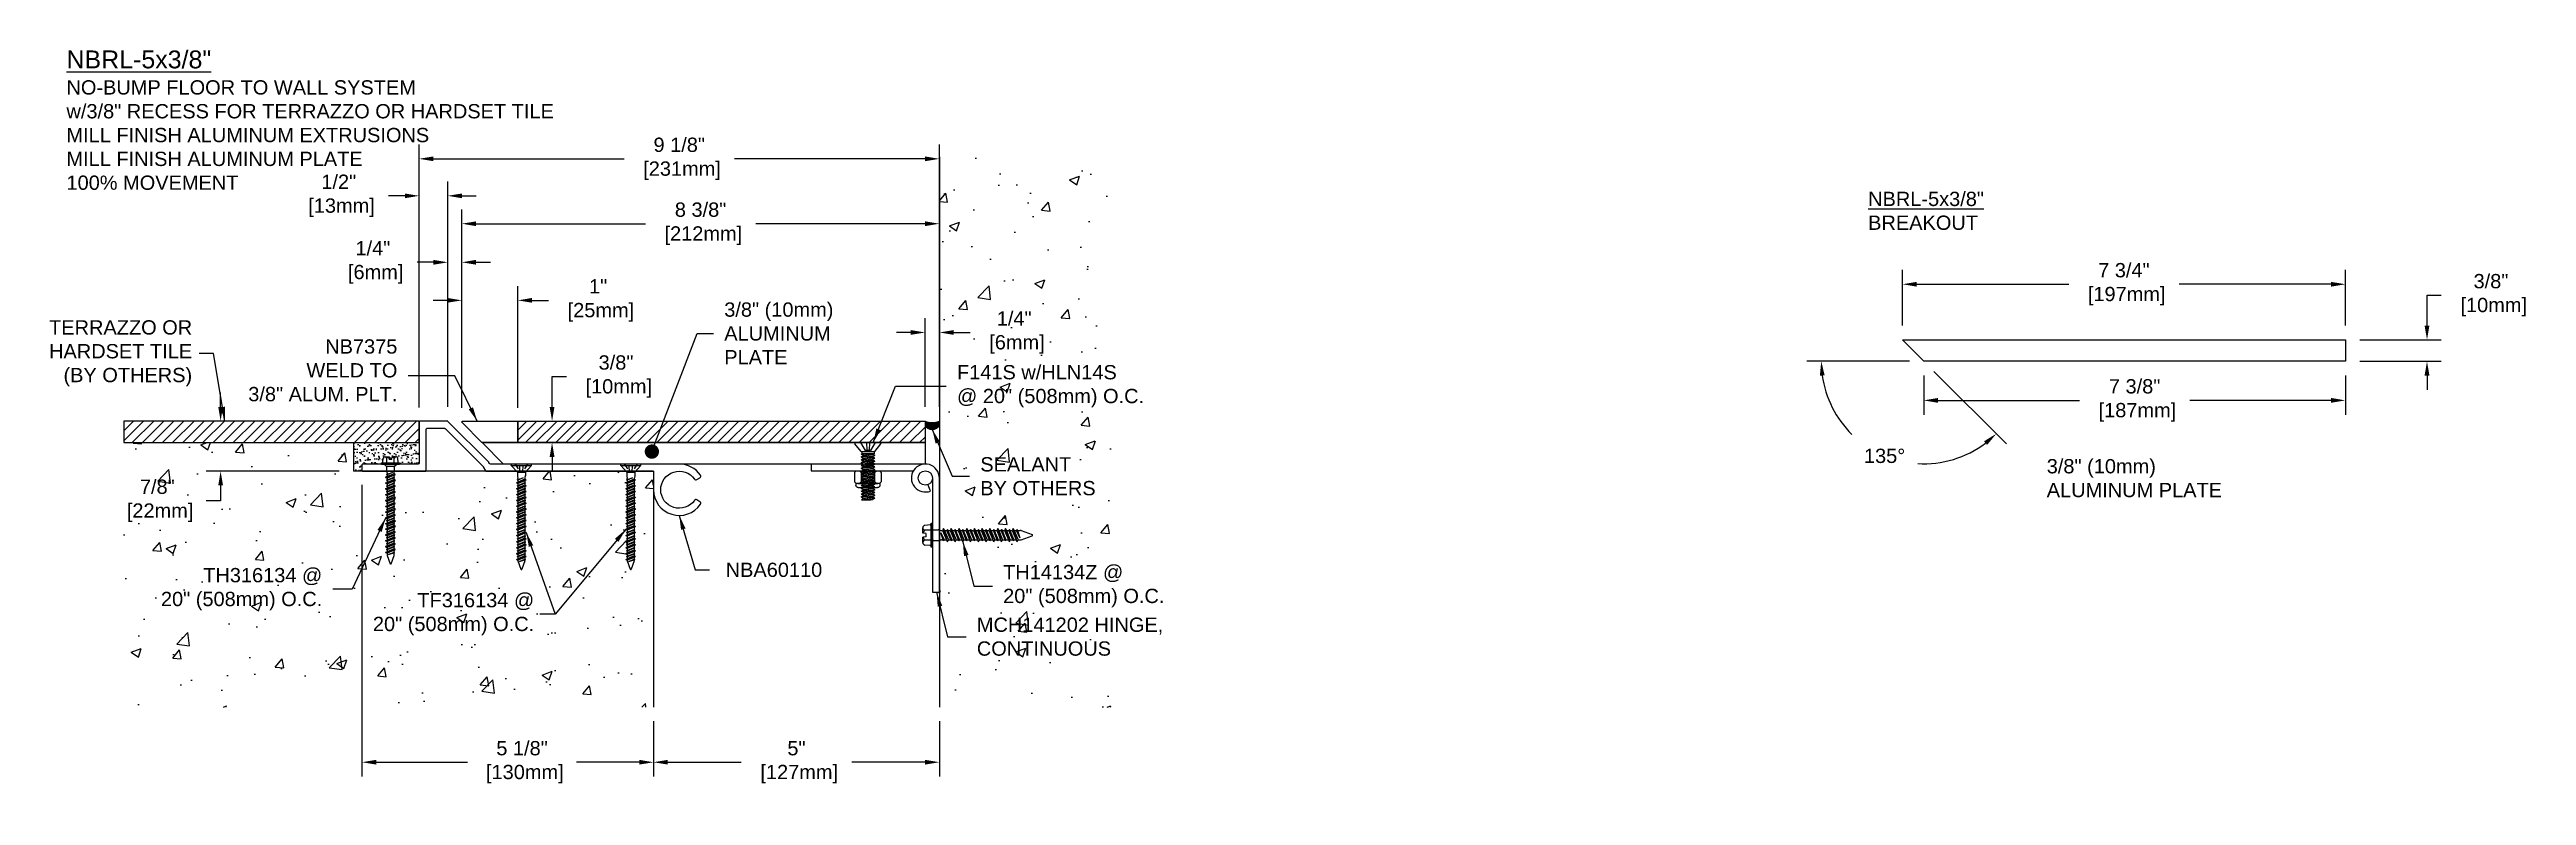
# Model space of a CAD drawing. Header units: inches. Extents: x -12.6 to 30.8, y -3.3 to 9.7.
import ezdxf

# ---------------------------------------------------------------- set-up
doc = ezdxf.new("R2010")
doc.units = ezdxf.units.IN
doc.header["$MEASUREMENT"] = 0
doc.linetypes.add('DASHED', pattern=[0.75, 0.5, -0.25])
for name, color, linetype in [('Anchors', 4, 'Continuous'), ('Conditions', 1, 'Continuous'), ('Dimensions', 3, 'Continuous'), ('Text', 2, 'Continuous')]:
    doc.layers.add(name, color=color, linetype=linetype)
doc.styles.add('Arial', font='arial.ttf')
doc.styles.get("Standard").update_dxf_attribs({"font": 'txt.shx'})
doc.dimstyles.new('Arial', dxfattribs={"dimtxt": 0.25, "dimasz": 0.25, "dimexe": 0.25, "dimexo": 0.25, "dimgap": 0.25, "dimtad": 0, "dimtih": 1, "dimtoh": 1, "dimdec": 4, "dimzin": 0, "dimdsep": 46, "dimlunit": 4, "dimtxsty": 'Arial', "dimcen": 0.1875, "dimadec": 0, "dimazin": 0, "dimtfac": 1, "dimtdec": 4, "dimtofl": 0, "dimtmove": 0, "dimatfit": 3, "dimfxl": 0, "dimfrac": 2, "dimtolj": 1, "dimtzin": 0, "dimarcsym": 0})

msp = doc.modelspace()

# ---------------------------------------------------------------- texts
at = {"layer": 'Text', "style": 'Arial'}
for s, insert, char_height, width, attachment_point in [('{\\H1.6667x;\\LNBRL-5x3/8"\\P\\H0.8x;\\lNO-BUMP FLOOR TO WALL SYSTEM\\Pw/3/8" RECESS FOR TERRAZZO OR HARDSET TILE\\PMILL FINISH ALUMINUM EXTRUSIONS\\PMILL FINISH ALUMINUM PLATE\\P100% MOVEMENT}', (-12.26897, 9.69183), 0.1875, 8.9503575, 1), ('{\\H0.8x;\\LNBRL-5x3/8"\\P\\lBREAKOUT}', (19.24644, 7.22023), 0.3125, 3.010052, 1), ('TERRAZZO OR \\PHARDSET TILE{\\A1;\\P(BY OTHERS)}', (-10.07051, 4.39267), 0.25, 3.5331609, 6), ('\\A1;NBA60110', (-0.73788, 0.6041), 0.25, 3.3329631, 4)]:
    msp.add_mtext(s, dxfattribs=dict(at, insert=insert, char_height=char_height, width=width, attachment_point=attachment_point))
at = {"layer": 'Text', "char_height": 0.25, "style": 'Arial'}
for s, insert, attachment_point in [('3/8" (10mm)\\PALUMINUM \\PPLATE', (-0.7628, 4.74221), 4), ('NB7375\\PWELD TO\\P3/8" ALUM. PLT.', (-6.48073, 4.09478), 6), ('F141S w/HLN14S\\P@ 20" (508mm) O.C.', (3.30838, 3.81724), 4), ('\\A1;SEALANT\\PBY OTHERS', (3.71582, 2.24125), 4), ('3/8" (10mm)\\PALUMINUM PLATE', (22.37014, 2.20821), 4), ('TH316134 @\\P20" (508mm) O.C.', (-7.79505, 0.2663), 6), ('TH14134Z @\\P20" (508mm) O.C.', (4.11521, 0.31988), 4), ('TF316134 @\\P20" (508mm) O.C.', (-4.0874, -0.17077), 6), ('MCH141202 HINGE,\\PCONTINUOUS', (3.65549, -0.56512), 4)]:
    msp.add_mtext(s, dxfattribs=dict(at, insert=insert, attachment_point=attachment_point))

# ---------------------------------------------------------------- blocks, each defined once
blk = doc.blocks.new('*D0')
at = {"layer": 'Defpoints', "color": 0}
for p in [(-5.6, 7.149), (-6.1, 3.197), (-5.6, 3.207)]:
    blk.add_point(p, dxfattribs=at)
at = {"layer": 'Dimensions', "color": 0, "lineweight": -2}
for p, q in [((-6.1, 3.447), (-6.1, 7.399)), ((-5.6, 3.457), (-5.6, 7.399)), ((-6.35, 7.149), (-6.636, 7.149)), ((-5.35, 7.149), (-5.1, 7.149))]:
    blk.add_line(p, q, dxfattribs=at)
at = {"layer": 'Dimensions', "color": 0}
for points in [[(-6.35, 7.19), (-6.35, 7.107), (-6.1, 7.149)], [(-5.35, 7.19), (-5.35, 7.107), (-5.6, 7.149)]]:
    blk.add_solid(points, dxfattribs=at)
at = {"layer": 'Dimensions', "color": 0, "insert": (-7.506, 7.149), "char_height": 0.25, "attachment_point": 5, "style": 'Arial'}
blk.add_mtext('\\A1;1/2"\\P [13mm]', dxfattribs=at)
blk = doc.blocks.new('*D1')
at = {"layer": 'Defpoints', "color": 0}
for p in [(-2, -1.795), (3, -1.795), (3, -2.761)]:
    blk.add_point(p, dxfattribs=at)
at = {"layer": 'Dimensions', "color": 0, "lineweight": -2}
for p, q in [((-2, -2.045), (-2, -3.011)), ((3, -2.045), (3, -3.011)), ((-1.75, -2.761), (-0.466, -2.761)), ((2.75, -2.761), (1.466, -2.761))]:
    blk.add_line(p, q, dxfattribs=at)
at = {"layer": 'Dimensions', "color": 0}
for points in [[(-1.75, -2.719), (-1.75, -2.802), (-2, -2.761)], [(2.75, -2.719), (2.75, -2.802), (3, -2.761)]]:
    blk.add_solid(points, dxfattribs=at)
at = {"layer": 'Dimensions', "color": 0, "insert": (0.5, -2.761), "char_height": 0.25, "attachment_point": 5, "style": 'Arial'}
blk.add_mtext('\\A1;5"\\P [127mm]', dxfattribs=at)
blk = doc.blocks.new('*D2')
at = {"layer": 'Defpoints', "color": 0}
for p in [(-6.1, 3.207), (-9.573, 2.332), (-7.25, 2.332)]:
    blk.add_point(p, dxfattribs=at)
at = {"layer": 'Dimensions', "color": 0, "lineweight": -2}
for p, q in [((-9.573, 3.457), (-9.573, 3.707)), ((-6.35, 3.207), (-9.823, 3.207)), ((-7.5, 2.332), (-9.823, 2.332)), ((-9.573, 1.813), (-9.823, 1.813)), ((-9.573, 2.082), (-9.573, 1.813))]:
    blk.add_line(p, q, dxfattribs=at)
at = {"layer": 'Dimensions', "color": 0}
for points in [[(-9.614, 3.457), (-9.531, 3.457), (-9.573, 3.207)], [(-9.614, 2.082), (-9.531, 2.082), (-9.573, 2.332)]]:
    blk.add_solid(points, dxfattribs=at)
at = {"layer": 'Dimensions', "color": 0, "insert": (-10.68, 1.813), "char_height": 0.25, "attachment_point": 5, "style": 'Arial'}
blk.add_mtext('\\A1;7/8"\\P [22mm]', dxfattribs=at)
blk = doc.blocks.new('*D3')
at = {"layer": 'Defpoints', "color": 0}
for p in [(-4.446, 3.207), (-3.775, 3.207), (-4.596, 2.832)]:
    blk.add_point(p, dxfattribs=at)
at = {"layer": 'Dimensions', "color": 0, "lineweight": -2}
for p, q in [((-3.775, 3.457), (-3.775, 3.987)), ((-3.775, 3.987), (-3.525, 3.987)), ((-4.196, 3.207), (-3.525, 3.207)), ((-4.346, 2.832), (-3.525, 2.832)), ((-3.775, 2.582), (-3.775, 2.332))]:
    blk.add_line(p, q, dxfattribs=at)
at = {"layer": 'Dimensions', "color": 0}
for points in [[(-3.817, 3.457), (-3.733, 3.457), (-3.775, 3.207)], [(-3.817, 2.582), (-3.733, 2.582), (-3.775, 2.832)]]:
    blk.add_solid(points, dxfattribs=at)
at = {"layer": 'Dimensions', "color": 0, "insert": (-2.656, 3.987), "char_height": 0.25, "attachment_point": 5, "style": 'Arial'}
blk.add_mtext('\\A1;3/8"\\P [10mm]', dxfattribs=at)
blk = doc.blocks.new('*D4')
at = {"layer": 'Defpoints', "color": 0}
for p in [(3, 7.796), (-6.1, 3.197), (3, 3.207)]:
    blk.add_point(p, dxfattribs=at)
at = {"layer": 'Dimensions', "color": 0, "lineweight": -2}
for p, q in [((-6.1, 3.447), (-6.1, 8.046)), ((3, 3.457), (3, 8.046)), ((-5.85, 7.796), (-2.516, 7.796)), ((2.75, 7.796), (-0.583, 7.796))]:
    blk.add_line(p, q, dxfattribs=at)
at = {"layer": 'Dimensions', "color": 0}
for points in [[(-5.85, 7.838), (-5.85, 7.755), (-6.1, 7.796)], [(2.75, 7.838), (2.75, 7.755), (3, 7.796)]]:
    blk.add_solid(points, dxfattribs=at)
at = {"layer": 'Dimensions', "color": 0, "insert": (-1.55, 7.796), "char_height": 0.25, "attachment_point": 5, "style": 'Arial'}
blk.add_mtext('\\A1;9 1/8"\\P [231mm]', dxfattribs=at)
blk = doc.blocks.new('A$C63CB1885')
for p, q in [((-0.176, 0), (-0.175, 0.018)), ((-0.176, 0), (0.176, 0)), ((-0.176, 0), (-0.07, -0.113)), ((-0.163, 0.029), (0.163, 0.029)), ((0.07, -0.113), (0.176, 0)), ((0.176, 0), (0.175, 0.018)), ((-0.086, -0.302), (0.086, -0.251)), ((-0.086, -0.302), (-0.062, -0.289)), ((-0.086, -0.302), (-0.062, -0.315)), ((-0.086, -0.403), (0.086, -0.353)), ((-0.086, -0.403), (-0.062, -0.391)), ((-0.086, -0.403), (-0.062, -0.416)), ((-0.074, -0.251), (0.032, -0.215)), ((-0.074, -0.251), (-0.062, -0.245)), ((-0.074, -0.251), (-0.062, -0.257)), ((-0.074, -0.353), (0.074, -0.302)), ((-0.074, -0.353), (-0.062, -0.346)), ((-0.074, -0.353), (-0.062, -0.359)), ((-0.074, -0.454), (0.074, -0.403)), ((-0.07, -0.113), (0.07, -0.113)), ((-0.07, -0.113), (-0.07, -0.18)), ((-0.069, -0.189), (-0.063, -0.215)), ((-0.062, -0.245), (0.032, -0.215)), ((0.032, -0.215), (-0.062, -0.257)), ((-0.062, -0.225), (-0.062, -0.245)), ((0.062, -0.238), (-0.062, -0.289)), ((-0.062, -0.257), (-0.062, -0.289)), ((0.062, -0.264), (-0.062, -0.315)), ((-0.062, -0.346), (0.062, -0.296)), ((0.062, -0.308), (-0.062, -0.359)), ((-0.062, -0.315), (-0.062, -0.346)), ((0.062, -0.34), (-0.062, -0.391)), ((-0.062, -0.359), (-0.062, -0.391)), ((0.062, -0.366), (-0.062, -0.416)), ((-0.062, -0.448), (0.062, -0.397)), ((0.062, -0.41), (-0.062, -0.46)), ((-0.062, -0.416), (-0.062, -0.448)), ((0.062, -0.225), (0.062, -0.238)), ((0.086, -0.251), (0.062, -0.238)), ((0.086, -0.251), (0.062, -0.264)), ((0.062, -0.264), (0.062, -0.296)), ((0.074, -0.302), (0.062, -0.296)), ((0.074, -0.302), (0.062, -0.308)), ((0.062, -0.308), (0.062, -0.34)), ((0.086, -0.353), (0.062, -0.34)), ((0.086, -0.353), (0.062, -0.366)), ((0.062, -0.366), (0.062, -0.397)), ((0.074, -0.403), (0.062, -0.397)), ((0.074, -0.403), (0.062, -0.41)), ((0.062, -0.41), (0.062, -0.441)), ((0.069, -0.189), (0.063, -0.215)), ((0.07, -0.113), (0.07, -0.18)), ((-0.086, -0.505), (0.086, -0.454)), ((-0.086, -0.505), (-0.062, -0.492)), ((-0.086, -0.505), (-0.062, -0.518)), ((-0.086, -0.607), (0.086, -0.556)), ((-0.086, -0.607), (-0.062, -0.594)), ((-0.086, -0.607), (-0.062, -0.619)), ((-0.086, -0.708), (0.086, -0.657)), ((-0.086, -0.708), (-0.062, -0.695)), ((-0.086, -0.708), (-0.062, -0.721)), ((-0.086, -0.81), (0.086, -0.759)), ((-0.086, -0.81), (-0.062, -0.797)), ((-0.086, -0.81), (-0.062, -0.823)), ((-0.086, -0.911), (0.086, -0.86)), ((-0.074, -0.454), (-0.062, -0.448)), ((-0.074, -0.454), (-0.062, -0.46)), ((-0.074, -0.556), (0.074, -0.505)), ((-0.074, -0.556), (-0.062, -0.55)), ((-0.074, -0.556), (-0.062, -0.562)), ((-0.074, -0.657), (0.074, -0.607)), ((-0.074, -0.657), (-0.062, -0.651)), ((-0.074, -0.657), (-0.062, -0.664)), ((-0.074, -0.759), (0.074, -0.708)), ((-0.074, -0.759), (-0.062, -0.753)), ((-0.074, -0.759), (-0.062, -0.765)), ((-0.074, -0.86), (0.074, -0.81)), ((-0.074, -0.86), (-0.062, -0.854)), ((-0.074, -0.86), (-0.062, -0.867)), ((0.062, -0.441), (-0.062, -0.492)), ((-0.062, -0.46), (-0.062, -0.492)), ((0.062, -0.467), (-0.062, -0.518)), ((-0.062, -0.55), (0.062, -0.499)), ((0.062, -0.511), (-0.062, -0.562)), ((-0.062, -0.518), (-0.062, -0.55)), ((0.062, -0.543), (-0.062, -0.594)), ((-0.062, -0.562), (-0.062, -0.594)), ((0.062, -0.569), (-0.062, -0.619)), ((-0.062, -0.651), (0.062, -0.6)), ((0.062, -0.613), (-0.062, -0.664)), ((-0.062, -0.619), (-0.062, -0.651)), ((0.062, -0.644), (-0.062, -0.695)), ((-0.062, -0.664), (-0.062, -0.695)), ((0.062, -0.67), (-0.062, -0.721)), ((-0.062, -0.753), (0.062, -0.702)), ((0.062, -0.714), (-0.062, -0.765)), ((-0.062, -0.721), (-0.062, -0.753)), ((0.062, -0.746), (-0.062, -0.797)), ((-0.062, -0.765), (-0.062, -0.797)), ((0.062, -0.772), (-0.062, -0.823)), ((-0.062, -0.854), (0.062, -0.804)), ((0.062, -0.816), (-0.062, -0.867)), ((-0.062, -0.823), (-0.062, -0.854)), ((0.062, -0.848), (-0.062, -0.898)), ((0.086, -0.454), (0.062, -0.441)), ((0.086, -0.454), (0.062, -0.467)), ((0.062, -0.467), (0.062, -0.499)), ((0.074, -0.505), (0.062, -0.499)), ((0.074, -0.505), (0.062, -0.511)), ((0.062, -0.511), (0.062, -0.543)), ((0.086, -0.556), (0.062, -0.543)), ((0.086, -0.556), (0.062, -0.569)), ((0.062, -0.569), (0.062, -0.6)), ((0.074, -0.607), (0.062, -0.6)), ((0.074, -0.607), (0.062, -0.613)), ((0.062, -0.613), (0.062, -0.644)), ((0.086, -0.657), (0.062, -0.644)), ((0.086, -0.657), (0.062, -0.67)), ((0.062, -0.67), (0.062, -0.702)), ((0.074, -0.708), (0.062, -0.702)), ((0.074, -0.708), (0.062, -0.714)), ((0.062, -0.714), (0.062, -0.746)), ((0.086, -0.759), (0.062, -0.746)), ((0.086, -0.759), (0.062, -0.772)), ((0.062, -0.772), (0.062, -0.804)), ((0.074, -0.81), (0.062, -0.804)), ((0.074, -0.81), (0.062, -0.816)), ((0.062, -0.816), (0.062, -0.848)), ((0.086, -0.86), (0.062, -0.848)), ((0.086, -0.86), (0.062, -0.873)), ((-0.086, -0.911), (-0.062, -0.898)), ((-0.086, -0.911), (-0.062, -0.924)), ((-0.086, -1.013), (0.086, -0.962)), ((-0.086, -1.013), (-0.062, -1)), ((-0.086, -1.013), (-0.062, -1.026)), ((-0.086, -1.114), (0.086, -1.064)), ((-0.086, -1.114), (-0.062, -1.101)), ((-0.086, -1.114), (-0.062, -1.127)), ((-0.086, -1.222), (0.086, -1.171)), ((-0.086, -1.222), (-0.062, -1.209)), ((-0.086, -1.222), (-0.062, -1.235)), ((-0.086, -1.332), (0.086, -1.282)), ((-0.074, -0.962), (0.074, -0.911)), ((-0.074, -0.962), (-0.062, -0.956)), ((-0.074, -0.962), (-0.062, -0.968)), ((-0.074, -1.064), (0.074, -1.013)), ((-0.074, -1.064), (-0.062, -1.057)), ((-0.074, -1.064), (-0.062, -1.07)), ((-0.074, -1.171), (0.074, -1.121)), ((-0.074, -1.171), (-0.062, -1.165)), ((-0.074, -1.171), (-0.062, -1.178)), ((-0.074, -1.282), (0.074, -1.231)), ((-0.074, -1.282), (-0.062, -1.275)), ((-0.074, -1.282), (-0.062, -1.288)), ((-0.062, -0.867), (-0.062, -0.898)), ((0.062, -0.873), (-0.062, -0.924)), ((-0.062, -0.956), (0.062, -0.905)), ((0.062, -0.917), (-0.062, -0.968)), ((-0.062, -0.924), (-0.062, -0.956)), ((0.062, -0.949), (-0.062, -1)), ((-0.062, -0.968), (-0.062, -1)), ((0.062, -0.975), (-0.062, -1.026)), ((-0.062, -1.057), (0.062, -1.007)), ((0.062, -1.019), (-0.062, -1.07)), ((-0.062, -1.026), (-0.062, -1.057)), ((0.062, -1.051), (-0.062, -1.101)), ((-0.062, -1.07), (-0.062, -1.101)), ((0.062, -1.077), (-0.062, -1.127)), ((-0.062, -1.165), (0.062, -1.115)), ((0.062, -1.127), (-0.062, -1.178)), ((-0.062, -1.127), (-0.062, -1.165)), ((0.062, -1.159), (-0.062, -1.209)), ((-0.062, -1.178), (-0.062, -1.209)), ((0.062, -1.184), (-0.062, -1.235)), ((-0.062, -1.275), (0.062, -1.225)), ((-0.062, -1.235), (-0.062, -1.275)), ((0.062, -1.237), (-0.062, -1.288)), ((0.062, -1.269), (-0.062, -1.319)), ((-0.062, -1.288), (-0.062, -1.319)), ((0.062, -1.295), (-0.062, -1.345)), ((0.062, -0.873), (0.062, -0.905)), ((0.074, -0.911), (0.062, -0.905)), ((0.074, -0.911), (0.062, -0.917)), ((0.062, -0.917), (0.062, -0.949)), ((0.086, -0.962), (0.062, -0.949)), ((0.086, -0.962), (0.062, -0.975)), ((0.062, -0.975), (0.062, -1.007)), ((0.074, -1.013), (0.062, -1.007)), ((0.074, -1.013), (0.062, -1.019)), ((0.062, -1.019), (0.062, -1.051)), ((0.086, -1.064), (0.062, -1.051)), ((0.086, -1.064), (0.062, -1.077)), ((0.062, -1.077), (0.062, -1.115)), ((0.074, -1.121), (0.062, -1.115)), ((0.074, -1.121), (0.062, -1.127)), ((0.062, -1.127), (0.062, -1.159)), ((0.086, -1.171), (0.062, -1.159)), ((0.086, -1.171), (0.062, -1.184)), ((0.062, -1.184), (0.062, -1.225)), ((0.074, -1.231), (0.062, -1.225)), ((0.074, -1.231), (0.062, -1.237)), ((0.062, -1.237), (0.062, -1.269)), ((0.086, -1.282), (0.062, -1.269)), ((0.086, -1.282), (0.062, -1.295)), ((0.062, -1.295), (0.062, -1.33)), ((-0.086, -1.332), (-0.062, -1.319)), ((-0.086, -1.332), (-0.062, -1.345)), ((-0.086, -1.438), (0.086, -1.387)), ((-0.086, -1.438), (-0.062, -1.425)), ((-0.086, -1.438), (-0.062, -1.451)), ((-0.086, -1.54), (0.086, -1.489)), ((-0.086, -1.54), (-0.062, -1.527)), ((-0.086, -1.54), (-0.062, -1.553)), ((-0.086, -1.643), (0.086, -1.592)), ((-0.086, -1.643), (-0.062, -1.63)), ((-0.086, -1.643), (-0.062, -1.655)), ((-0.074, -1.387), (0.074, -1.336)), ((-0.074, -1.387), (-0.062, -1.381)), ((-0.074, -1.387), (-0.062, -1.393)), ((-0.074, -1.489), (0.074, -1.439)), ((-0.074, -1.489), (-0.062, -1.483)), ((-0.074, -1.489), (-0.062, -1.496)), ((-0.074, -1.592), (0.074, -1.541)), ((-0.074, -1.592), (-0.062, -1.586)), ((-0.074, -1.592), (-0.062, -1.598)), ((-0.062, -1.381), (0.062, -1.33)), ((0.062, -1.343), (-0.062, -1.393)), ((-0.062, -1.345), (-0.062, -1.381)), ((0.062, -1.374), (-0.062, -1.425)), ((-0.062, -1.393), (-0.062, -1.425)), ((0.062, -1.4), (-0.062, -1.451)), ((-0.062, -1.483), (0.062, -1.433)), ((0.062, -1.445), (-0.062, -1.496)), ((-0.062, -1.451), (-0.062, -1.483)), ((0.062, -1.477), (-0.062, -1.527)), ((-0.062, -1.496), (-0.062, -1.527)), ((0.062, -1.502), (-0.062, -1.553)), ((-0.062, -1.586), (0.062, -1.535)), ((0.062, -1.547), (-0.062, -1.598)), ((-0.062, -1.553), (-0.062, -1.586)), ((0.062, -1.579), (-0.062, -1.63)), ((-0.062, -1.598), (-0.062, -1.63)), ((0.062, -1.605), (-0.062, -1.655)), ((-0.06, -1.668), (-0.01, -1.81)), ((-0.034, -1.679), (0.062, -1.636)), ((-0.034, -1.679), (0.074, -1.643)), ((0.062, -1.649), (-0.034, -1.679)), ((0.06, -1.668), (0.01, -1.81)), ((0.074, -1.336), (0.062, -1.33)), ((0.074, -1.336), (0.062, -1.343)), ((0.062, -1.343), (0.062, -1.374)), ((0.086, -1.387), (0.062, -1.374)), ((0.086, -1.387), (0.062, -1.4)), ((0.062, -1.4), (0.062, -1.433)), ((0.074, -1.439), (0.062, -1.433)), ((0.074, -1.439), (0.062, -1.445)), ((0.062, -1.445), (0.062, -1.477)), ((0.086, -1.489), (0.062, -1.477)), ((0.086, -1.489), (0.062, -1.502)), ((0.062, -1.502), (0.062, -1.535)), ((0.074, -1.541), (0.062, -1.535)), ((0.074, -1.541), (0.062, -1.547)), ((0.062, -1.547), (0.062, -1.579)), ((0.086, -1.592), (0.062, -1.579)), ((0.086, -1.592), (0.062, -1.605)), ((0.062, -1.605), (0.062, -1.652)), ((0.074, -1.643), (0.062, -1.636)), ((0.074, -1.643), (0.062, -1.649))]:
    blk.add_line(p, q)
at = {"linetype": 'DASHED', "ltscale": 0.025}
for p, q in [((-0.113, 0.029), (-0.024, -0.106)), ((-0.024, -0.106), (-0.031, 0.028)), ((0.024, -0.106), (0.031, 0.029)), ((0.112, 0.029), (0.024, -0.106)), ((-0.024, -0.106), (0.024, -0.106))]:
    blk.add_line(p, q, dxfattribs=at)
for centre, radius, start, end in [((-0.163, 0.017), 0.0112, 90, 175), ((0.163, 0.017), 0.0112, 5, 90), ((-0.023, -0.18), 0.0465, 180, 191.9357), ((-0.109, -0.225), 0.0465, 0, 11.9357), ((0.109, -0.225), 0.0465, 168.0643, 180), ((0.023, -0.18), 0.0465, 348.0643, 0), ((-0.016, -1.652), 0.0465, 183.9476, 199.3058), ((0.016, -1.652), 0.0465, 340.6942, 0), ((0, -1.806), 0.0106, 204.1001, 335.8999)]:
    blk.add_arc(centre, radius, start, end)
blk = doc.blocks.new('TF316134')
blk.add_blockref('A$C63CB1885', (0, -0.0285))
blk = doc.blocks.new('TH316134')
for p, q in [((-0.157, 0.019), (0.157, 0.019)), ((-0.157, 0), (-0.157, 0.019)), ((-0.157, 0), (0.157, 0)), ((-0.135, 0.029), (-0.129, 0.1)), ((-0.115, 0), (-0.07, -0.045)), ((-0.097, 0.127), (-0.027, 0.127)), ((-0.065, 0.019), (-0.065, 0.1)), ((-0.023, 0.083), (-0.027, 0.127)), ((-0.023, 0.083), (0.023, 0.083)), ((0.023, 0.083), (0.027, 0.127)), ((0.027, 0.127), (0.097, 0.127)), ((0.064, 0.019), (0.064, 0.1)), ((0.115, 0), (0.07, -0.045)), ((0.135, 0.029), (0.129, 0.1)), ((0.157, 0.019), (0.157, 0)), ((-0.086, -0.234), (0.086, -0.184)), ((-0.086, -0.336), (0.086, -0.285)), ((-0.086, -0.437), (0.086, -0.387)), ((-0.074, -0.184), (0.032, -0.147)), ((-0.074, -0.285), (0.074, -0.234)), ((-0.074, -0.387), (0.074, -0.336)), ((0.032, -0.147), (-0.062, -0.19)), ((-0.062, -0.177), (0.032, -0.147)), ((0.062, -0.171), (-0.062, -0.221)), ((0.062, -0.197), (-0.062, -0.247)), ((-0.062, -0.279), (0.062, -0.228)), ((0.062, -0.241), (-0.062, -0.291)), ((0.062, -0.272), (-0.062, -0.323)), ((0.062, -0.298), (-0.062, -0.349)), ((-0.062, -0.381), (0.062, -0.33)), ((0.062, -0.342), (-0.062, -0.393)), ((0.062, -0.374), (-0.062, -0.425)), ((0.062, -0.4), (-0.062, -0.45)), ((-0.062, -0.482), (0.062, -0.431)), ((-0.086, -0.539), (0.086, -0.488)), ((-0.086, -0.641), (0.086, -0.59)), ((-0.086, -0.742), (0.086, -0.691)), ((-0.086, -0.844), (0.086, -0.793)), ((-0.074, -0.488), (0.074, -0.437)), ((-0.074, -0.59), (0.074, -0.539)), ((-0.074, -0.691), (0.074, -0.641)), ((-0.074, -0.793), (0.074, -0.742)), ((-0.074, -0.895), (0.074, -0.844)), ((0.062, -0.444), (-0.062, -0.494)), ((0.062, -0.475), (-0.062, -0.526)), ((0.062, -0.501), (-0.062, -0.552)), ((-0.062, -0.584), (0.062, -0.533)), ((0.062, -0.545), (-0.062, -0.596)), ((0.062, -0.577), (-0.062, -0.628)), ((0.062, -0.603), (-0.062, -0.654)), ((-0.062, -0.685), (0.062, -0.634)), ((0.062, -0.647), (-0.062, -0.698)), ((0.062, -0.678), (-0.062, -0.729)), ((0.062, -0.704), (-0.062, -0.755)), ((-0.062, -0.787), (0.062, -0.736)), ((0.062, -0.748), (-0.062, -0.799)), ((0.062, -0.78), (-0.062, -0.831)), ((0.062, -0.806), (-0.062, -0.857)), ((-0.062, -0.888), (0.062, -0.838)), ((0.062, -0.85), (-0.062, -0.901)), ((-0.086, -0.945), (0.086, -0.895)), ((-0.086, -1.047), (0.086, -0.996)), ((-0.086, -1.141), (0.086, -1.09)), ((-0.086, -1.242), (0.086, -1.191)), ((-0.086, -1.344), (0.086, -1.293)), ((-0.074, -0.996), (0.074, -0.945)), ((-0.074, -1.09), (0.074, -1.039)), ((-0.074, -1.191), (0.074, -1.141)), ((-0.074, -1.293), (0.074, -1.242)), ((0.062, -0.882), (-0.062, -0.932)), ((0.062, -0.907), (-0.062, -0.958)), ((-0.062, -0.99), (0.062, -0.939)), ((0.062, -0.951), (-0.062, -1.002)), ((0.062, -0.983), (-0.062, -1.034)), ((0.062, -1.009), (-0.062, -1.06)), ((-0.062, -1.084), (0.062, -1.033)), ((0.062, -1.045), (-0.062, -1.096)), ((0.062, -1.077), (-0.062, -1.128)), ((0.062, -1.103), (-0.062, -1.154)), ((-0.062, -1.185), (0.062, -1.134)), ((0.062, -1.147), (-0.062, -1.198)), ((0.062, -1.178), (-0.062, -1.229)), ((0.062, -1.204), (-0.062, -1.255)), ((-0.062, -1.287), (0.062, -1.236)), ((0.062, -1.248), (-0.062, -1.299)), ((0.062, -1.28), (-0.062, -1.331)), ((-0.086, -1.445), (0.086, -1.395)), ((-0.086, -1.547), (0.086, -1.496)), ((-0.074, -1.395), (0.074, -1.344)), ((-0.074, -1.496), (0.074, -1.445)), ((0.062, -1.306), (-0.062, -1.357)), ((-0.062, -1.388), (0.062, -1.338)), ((0.062, -1.35), (-0.062, -1.401)), ((0.062, -1.382), (-0.062, -1.432)), ((0.062, -1.407), (-0.062, -1.458)), ((-0.062, -1.49), (0.062, -1.439)), ((0.062, -1.451), (-0.062, -1.502)), ((0.062, -1.483), (-0.062, -1.534)), ((0.062, -1.509), (-0.062, -1.56)), ((-0.034, -1.584), (0.062, -1.541)), ((-0.034, -1.584), (0.074, -1.547)), ((0.062, -1.553), (-0.034, -1.584))]:
    blk.add_line(p, q)
blk.add_lwpolyline([(0.07, -0.045), (-0.07, -0.045), (-0.07, -0.112, 0.052126), (-0.069, -0.122), (-0.063, -0.148, -0.052126), (-0.062, -0.157), (-0.062, -0.177), (-0.074, -0.184), (-0.062, -0.19), (-0.062, -0.221), (-0.086, -0.234), (-0.062, -0.247), (-0.062, -0.279), (-0.074, -0.285), (-0.062, -0.291), (-0.062, -0.323), (-0.086, -0.336), (-0.062, -0.349), (-0.062, -0.381), (-0.074, -0.387), (-0.062, -0.393), (-0.062, -0.425), (-0.086, -0.437), (-0.062, -0.45), (-0.062, -0.482), (-0.074, -0.488), (-0.062, -0.494), (-0.062, -0.526), (-0.086, -0.539), (-0.062, -0.552), (-0.062, -0.584), (-0.074, -0.59), (-0.062, -0.596), (-0.062, -0.628), (-0.086, -0.641), (-0.062, -0.654), (-0.062, -0.685), (-0.074, -0.691), (-0.062, -0.698), (-0.062, -0.729), (-0.086, -0.742), (-0.062, -0.755), (-0.062, -0.787), (-0.074, -0.793), (-0.062, -0.799), (-0.062, -0.831), (-0.086, -0.844), (-0.062, -0.857), (-0.062, -0.888), (-0.074, -0.895), (-0.062, -0.901), (-0.062, -0.932), (-0.086, -0.945), (-0.062, -0.958), (-0.062, -0.99), (-0.074, -0.996), (-0.062, -1.002), (-0.062, -1.034), (-0.086, -1.047), (-0.062, -1.06), (-0.062, -1.084), (-0.074, -1.09), (-0.062, -1.096), (-0.062, -1.128), (-0.086, -1.141), (-0.062, -1.154), (-0.062, -1.185), (-0.074, -1.191), (-0.062, -1.198), (-0.062, -1.229), (-0.086, -1.242), (-0.062, -1.255), (-0.062, -1.287), (-0.074, -1.293), (-0.062, -1.299), (-0.062, -1.331), (-0.086, -1.344), (-0.062, -1.357), (-0.062, -1.388), (-0.074, -1.395), (-0.062, -1.401), (-0.062, -1.432), (-0.086, -1.445), (-0.062, -1.458), (-0.062, -1.49), (-0.074, -1.496), (-0.062, -1.502), (-0.062, -1.534), (-0.086, -1.547), (-0.062, -1.56), (-0.062, -1.586, 0.084437), (-0.06, -1.601), (-0.01, -1.744, 0.648167), (0.01, -1.744), (0.06, -1.601, 0.084437), (0.062, -1.586), (0.062, -1.553), (0.074, -1.547), (0.062, -1.541), (0.062, -1.509), (0.086, -1.496), (0.062, -1.483), (0.062, -1.451), (0.074, -1.445), (0.062, -1.439), (0.062, -1.407), (0.086, -1.395), (0.062, -1.382), (0.062, -1.35), (0.074, -1.344), (0.062, -1.338), (0.062, -1.306), (0.086, -1.293), (0.062, -1.28), (0.062, -1.248), (0.074, -1.242), (0.062, -1.236), (0.062, -1.204), (0.086, -1.191), (0.062, -1.178), (0.062, -1.147), (0.074, -1.141), (0.062, -1.134), (0.062, -1.103), (0.086, -1.09), (0.062, -1.077), (0.062, -1.045), (0.074, -1.039), (0.062, -1.033), (0.062, -1.009), (0.086, -0.996), (0.062, -0.983), (0.062, -0.951), (0.074, -0.945), (0.062, -0.939), (0.062, -0.907), (0.086, -0.895), (0.062, -0.882), (0.062, -0.85), (0.074, -0.844), (0.062, -0.838), (0.062, -0.806), (0.086, -0.793), (0.062, -0.78), (0.062, -0.748), (0.074, -0.742), (0.062, -0.736), (0.062, -0.704), (0.086, -0.691), (0.062, -0.678), (0.062, -0.647), (0.074, -0.641), (0.062, -0.634), (0.062, -0.603), (0.086, -0.59), (0.062, -0.577), (0.062, -0.545), (0.074, -0.539), (0.062, -0.533), (0.062, -0.501), (0.086, -0.488), (0.062, -0.475), (0.062, -0.444), (0.074, -0.437), (0.062, -0.431), (0.062, -0.4), (0.086, -0.387), (0.062, -0.374), (0.062, -0.342), (0.074, -0.336), (0.062, -0.33), (0.062, -0.298), (0.086, -0.285), (0.062, -0.272), (0.062, -0.241), (0.074, -0.234), (0.062, -0.228), (0.062, -0.197), (0.086, -0.184), (0.062, -0.171), (0.062, -0.157, -0.052126), (0.063, -0.148), (0.069, -0.122, 0.052126), (0.07, -0.112)], format="xyb", close=True)
for centre, radius, start, end in [((-0.146, 0.03), 0.0112, 270, 355), ((-0.097, 0.095), 0.0327, 9.285, 170.715), ((0, 0.038), 0.0896, 107.4215, 136.0407), ((0, 0.038), 0.0896, 43.9593, 72.5785), ((0.097, 0.095), 0.0327, 9.285, 170.715), ((0.146, 0.03), 0.0112, 185, 270)]:
    blk.add_arc(centre, radius, start, end)
blk = doc.blocks.new('NB7375')
at = {"linetype": 'Continuous', "flags": 128}
blk.add_lwpolyline([(-0.302, 0.375, 0.414214), (-0.317, 0.36), (-0.317, 0.015, 0.414214), (-0.302, 0), (0.302, 0, 0.198912), (0.312, 0.004), (0.658, 0.349, 0.668179), (0.647, 0.375)], format="xyb", close=True, dxfattribs=at)
blk = doc.blocks.new('*D10')
at = {"layer": 'Defpoints', "color": 0}
for p in [(-5.354, 5.986), (-5.6, 3.207), (-5.354, 3.192)]:
    blk.add_point(p, dxfattribs=at)
at = {"layer": 'Dimensions', "color": 0, "lineweight": -2}
for p, q in [((-5.6, 3.457), (-5.6, 6.236)), ((-5.354, 3.442), (-5.354, 6.236)), ((-5.85, 5.986), (-6.136, 5.986)), ((-5.104, 5.986), (-4.854, 5.986))]:
    blk.add_line(p, q, dxfattribs=at)
at = {"layer": 'Dimensions', "color": 0}
for points in [[(-5.85, 6.028), (-5.85, 5.944), (-5.6, 5.986)], [(-5.104, 6.028), (-5.104, 5.944), (-5.354, 5.986)]]:
    blk.add_solid(points, dxfattribs=at)
at = {"layer": 'Dimensions', "color": 0, "insert": (-6.909, 5.986), "char_height": 0.25, "attachment_point": 5, "style": 'Arial'}
blk.add_mtext('\\A1;1/4"\\P [6mm]', dxfattribs=at)
blk = doc.blocks.new('*D11')
at = {"layer": 'Defpoints', "color": 0}
for p in [(-7.1, 2.342), (-2, -1.795), (-2, -2.761)]:
    blk.add_point(p, dxfattribs=at)
at = {"layer": 'Dimensions', "color": 0, "lineweight": -2}
for p, q in [((-7.1, 2.092), (-7.1, -3.011)), ((-2, -2.045), (-2, -3.011)), ((-6.85, -2.761), (-5.254, -2.761)), ((-2.25, -2.761), (-3.345, -2.761))]:
    blk.add_line(p, q, dxfattribs=at)
at = {"layer": 'Dimensions', "color": 0}
for points in [[(-6.85, -2.719), (-6.85, -2.802), (-7.1, -2.761)], [(-2.25, -2.719), (-2.25, -2.802), (-2, -2.761)]]:
    blk.add_solid(points, dxfattribs=at)
at = {"layer": 'Dimensions', "color": 0, "insert": (-4.3, -2.761), "char_height": 0.25, "attachment_point": 5, "style": 'Arial'}
blk.add_mtext('\\A1;5 1/8"\\P [130mm]', dxfattribs=at)
blk = doc.blocks.new('*D12')
at = {"layer": 'Defpoints', "color": 0}
for p in [(-5.354, 5.32), (-5.354, 3.192), (-4.375, 3.192)]:
    blk.add_point(p, dxfattribs=at)
at = {"layer": 'Dimensions', "color": 0, "lineweight": -2}
for p, q in [((-5.604, 5.32), (-5.854, 5.32)), ((-5.354, 3.442), (-5.354, 5.57)), ((-4.375, 3.442), (-4.375, 5.57)), ((-4.125, 5.32), (-3.838, 5.32))]:
    blk.add_line(p, q, dxfattribs=at)
at = {"layer": 'Dimensions', "color": 0}
for points in [[(-5.604, 5.362), (-5.604, 5.279), (-5.354, 5.32)], [(-4.125, 5.362), (-4.125, 5.279), (-4.375, 5.32)]]:
    blk.add_solid(points, dxfattribs=at)
at = {"layer": 'Dimensions', "color": 0, "insert": (-2.969, 5.32), "char_height": 0.25, "attachment_point": 5, "style": 'Arial'}
blk.add_mtext('\\A1;1"\\P [25mm]', dxfattribs=at)
blk = doc.blocks.new('*D13')
at = {"layer": 'Defpoints', "color": 0}
for p in [(-5.354, 6.661), (-5.354, 3.192), (3, 3.207)]:
    blk.add_point(p, dxfattribs=at)
at = {"layer": 'Dimensions', "color": 0, "lineweight": -2}
for p, q in [((-5.354, 3.442), (-5.354, 6.911)), ((-5.104, 6.661), (-2.143, 6.661)), ((2.75, 6.661), (-0.21, 6.661)), ((3, 3.457), (3, 6.911))]:
    blk.add_line(p, q, dxfattribs=at)
at = {"layer": 'Dimensions', "color": 0}
for points in [[(-5.104, 6.702), (-5.104, 6.619), (-5.354, 6.661)], [(2.75, 6.702), (2.75, 6.619), (3, 6.661)]]:
    blk.add_solid(points, dxfattribs=at)
at = {"layer": 'Dimensions', "color": 0, "insert": (-1.177, 6.661), "char_height": 0.25, "attachment_point": 5, "style": 'Arial'}
blk.add_mtext('\\A1;8 3/8"\\P [212mm]', dxfattribs=at)
blk = doc.blocks.new('*D14')
at = {"layer": 'Defpoints', "color": 0}
for p in [(19.845, 4.63), (20.22, 4.255), (20.22, 4.255), (27.595, 4.255), (18.952, 2.987)]:
    blk.add_point(p, dxfattribs=at)
at = {"layer": 'Dimensions', "color": 0, "lineweight": -2}
for p, q in [((19.97, 4.255), (18.176, 4.255)), ((20.397, 4.078), (21.665, 2.81))]:
    blk.add_line(p, q, dxfattribs=at)
for start, end in [(187.9916, 225.5047), (266.6158, 307.0084)]:
    blk.add_arc((20.22, 4.255), 1.794, start, end, dxfattribs=at)
at = {"layer": 'Dimensions', "color": 0}
for points in [[(18.402, 4.003), (18.485, 4.009), (18.426, 4.255)], [(21.273, 2.854), (21.327, 2.791), (21.489, 2.987)]]:
    blk.add_solid(points, dxfattribs=at)
at = {"layer": 'Dimensions', "color": 0, "insert": (19.534, 2.598), "char_height": 0.25, "attachment_point": 5, "style": 'Arial'}
blk.add_mtext('\\A1;135°', dxfattribs=at)
blk = doc.blocks.new('MCH141202')
blk.add_line((0.227, 0.091), (0.116, 0.046))
for points in [[(-0.245, 0), (-0.245, -2), (-0.125, -2), (-0.125, -0.211)], [(0, 0.125), (2, 0.125), (2, 0.245), (0, 0.245)]]:
    blk.add_lwpolyline(points)
blk.add_circle((0, 0), 0.125)
blk.add_arc((0, 0), 0.245, 90, 21.7978)
at = {"flags": 3}
for tag, p in [('OPENWIDTH', (0.09, -0.974)), ('MANUFACTURER', (0.09, -0.641)), ('LENGTH', (0.09, -1.308)), ('FINISH', (0.09, -1.641)), ('GUDENP/N', (0.09, -1.974))]:
    blk.add_attdef(tag, p, '', height=0.2, dxfattribs=at)
blk = doc.blocks.new('F141S')
for p, q in [((-0.214, 0), (0.214, 0)), ((-0.128, 0), (-0.047, -0.137)), ((-0.025, 0), (-0.02, -0.137)), ((0.025, 0), (0.02, -0.137)), ((0.128, 0), (0.048, -0.137)), ((-0.119, -0.155), (-0.226, -0.024)), ((-0.119, -0.155), (0.119, -0.155)), ((-0.119, -0.2), (-0.108, -0.195)), ((-0.119, -0.2), (-0.068, -0.195)), ((-0.119, -0.2), (-0.085, -0.22)), ((-0.119, -0.25), (0.119, -0.225)), ((-0.119, -0.25), (-0.085, -0.23)), ((-0.119, -0.25), (-0.085, -0.27)), ((-0.119, -0.3), (0.119, -0.275)), ((-0.119, -0.3), (-0.085, -0.28)), ((-0.119, -0.3), (-0.085, -0.32)), ((-0.119, -0.35), (0.119, -0.325)), ((-0.119, -0.35), (-0.085, -0.33)), ((-0.119, -0.35), (-0.085, -0.37)), ((-0.119, -0.4), (0.119, -0.375)), ((-0.119, -0.4), (-0.085, -0.38)), ((-0.119, -0.4), (-0.085, -0.42)), ((-0.119, -0.45), (0.119, -0.425)), ((-0.119, -0.45), (-0.085, -0.43)), ((-0.108, -0.155), (-0.108, -0.195)), ((0.108, -0.195), (-0.108, -0.195)), ((-0.085, -0.22), (0.085, -0.195)), ((-0.085, -0.23), (0.085, -0.205)), ((-0.085, -0.22), (-0.085, -0.23)), ((-0.085, -0.27), (0.085, -0.245)), ((-0.085, -0.28), (0.085, -0.255)), ((-0.085, -0.27), (-0.085, -0.28)), ((-0.085, -0.32), (0.085, -0.295)), ((-0.085, -0.33), (0.085, -0.305)), ((-0.085, -0.32), (-0.085, -0.33)), ((-0.085, -0.37), (0.085, -0.345)), ((-0.085, -0.38), (0.085, -0.355)), ((-0.085, -0.37), (-0.085, -0.38)), ((-0.085, -0.42), (0.085, -0.395)), ((-0.085, -0.43), (0.085, -0.405)), ((-0.085, -0.42), (-0.085, -0.43)), ((0.048, -0.137), (-0.047, -0.137)), ((0.108, -0.195), (0.085, -0.205)), ((0.119, -0.225), (0.085, -0.205)), ((0.119, -0.225), (0.085, -0.245)), ((0.085, -0.245), (0.085, -0.255)), ((0.119, -0.275), (0.085, -0.255)), ((0.119, -0.275), (0.085, -0.295)), ((0.085, -0.295), (0.085, -0.305)), ((0.119, -0.325), (0.085, -0.305)), ((0.119, -0.325), (0.085, -0.345)), ((0.085, -0.345), (0.085, -0.355)), ((0.119, -0.375), (0.085, -0.355)), ((0.119, -0.375), (0.085, -0.395)), ((0.085, -0.395), (0.085, -0.405)), ((0.119, -0.425), (0.085, -0.405)), ((0.119, -0.425), (0.085, -0.445)), ((0.108, -0.155), (0.108, -0.195)), ((0.119, -0.155), (0.226, -0.024)), ((-0.119, -0.45), (-0.085, -0.47)), ((-0.119, -0.5), (0.119, -0.475)), ((-0.119, -0.5), (-0.085, -0.48)), ((-0.119, -0.5), (-0.085, -0.52)), ((-0.119, -0.55), (0.119, -0.525)), ((-0.119, -0.55), (-0.085, -0.53)), ((-0.119, -0.55), (-0.085, -0.57)), ((-0.119, -0.6), (0.119, -0.575)), ((-0.119, -0.6), (-0.085, -0.58)), ((-0.119, -0.6), (-0.085, -0.62)), ((-0.119, -0.65), (0.119, -0.625)), ((-0.119, -0.65), (-0.085, -0.63)), ((-0.119, -0.65), (-0.085, -0.67)), ((-0.119, -0.7), (0.119, -0.675)), ((-0.119, -0.7), (-0.085, -0.68)), ((-0.119, -0.7), (-0.085, -0.72)), ((-0.119, -0.75), (0.119, -0.725)), ((-0.119, -0.75), (-0.085, -0.73)), ((-0.119, -0.75), (-0.085, -0.77)), ((-0.119, -0.8), (0.119, -0.775)), ((-0.119, -0.8), (-0.085, -0.78)), ((-0.119, -0.8), (-0.085, -0.82)), ((-0.119, -0.85), (0.119, -0.825)), ((-0.119, -0.85), (-0.085, -0.83)), ((-0.119, -0.85), (-0.085, -0.87)), ((-0.085, -0.47), (0.085, -0.445)), ((-0.085, -0.48), (0.085, -0.455)), ((-0.085, -0.47), (-0.085, -0.48)), ((-0.085, -0.52), (0.085, -0.495)), ((-0.085, -0.53), (0.085, -0.505)), ((-0.085, -0.52), (-0.085, -0.53)), ((-0.085, -0.57), (0.085, -0.545)), ((-0.085, -0.58), (0.085, -0.555)), ((-0.085, -0.57), (-0.085, -0.58)), ((-0.085, -0.62), (0.085, -0.595)), ((-0.085, -0.63), (0.085, -0.605)), ((-0.085, -0.62), (-0.085, -0.63)), ((-0.085, -0.67), (0.085, -0.645)), ((-0.085, -0.68), (0.085, -0.655)), ((-0.085, -0.67), (-0.085, -0.68)), ((-0.085, -0.72), (0.085, -0.695)), ((-0.085, -0.73), (0.085, -0.705)), ((-0.085, -0.72), (-0.085, -0.73)), ((-0.085, -0.77), (0.085, -0.745)), ((-0.085, -0.78), (0.085, -0.755)), ((-0.085, -0.77), (-0.085, -0.78)), ((-0.085, -0.82), (0.085, -0.795)), ((-0.085, -0.83), (0.085, -0.805)), ((-0.085, -0.82), (-0.085, -0.83)), ((-0.085, -0.87), (0.085, -0.845)), ((-0.085, -0.88), (0.085, -0.855)), ((0.085, -0.445), (0.085, -0.455)), ((0.119, -0.475), (0.085, -0.455)), ((0.119, -0.475), (0.085, -0.495)), ((0.085, -0.495), (0.085, -0.505)), ((0.119, -0.525), (0.085, -0.505)), ((0.119, -0.525), (0.085, -0.545)), ((0.085, -0.545), (0.085, -0.555)), ((0.119, -0.575), (0.085, -0.555)), ((0.119, -0.575), (0.085, -0.595)), ((0.085, -0.595), (0.085, -0.605)), ((0.119, -0.625), (0.085, -0.605)), ((0.119, -0.625), (0.085, -0.645)), ((0.085, -0.645), (0.085, -0.655)), ((0.119, -0.675), (0.085, -0.655)), ((0.119, -0.675), (0.085, -0.695)), ((0.085, -0.695), (0.085, -0.705)), ((0.119, -0.725), (0.085, -0.705)), ((0.119, -0.725), (0.085, -0.745)), ((0.085, -0.745), (0.085, -0.755)), ((0.119, -0.775), (0.085, -0.755)), ((0.119, -0.775), (0.085, -0.795)), ((0.085, -0.795), (0.085, -0.805)), ((0.119, -0.825), (0.085, -0.805)), ((0.119, -0.825), (0.085, -0.845)), ((0.085, -0.845), (0.085, -0.855)), ((0.119, -0.875), (0.085, -0.855)), ((-0.119, -0.9), (0.119, -0.875)), ((-0.119, -0.9), (-0.085, -0.88)), ((-0.119, -0.9), (-0.085, -0.92)), ((-0.119, -0.95), (0.119, -0.925)), ((-0.119, -0.95), (-0.085, -0.93)), ((-0.119, -0.95), (-0.085, -0.97)), ((-0.11, -1), (0.119, -0.975)), ((-0.11, -1), (-0.085, -0.98)), ((-0.11, -1), (0.048, -1)), ((-0.085, -0.87), (-0.085, -0.88)), ((-0.085, -0.92), (0.085, -0.895)), ((-0.085, -0.93), (0.085, -0.905)), ((-0.085, -0.92), (-0.085, -0.93)), ((-0.085, -0.97), (0.085, -0.945)), ((-0.085, -0.98), (0.085, -0.955)), ((-0.085, -0.97), (-0.085, -0.98)), ((0.048, -1), (0.085, -0.995)), ((0.119, -0.875), (0.085, -0.895)), ((0.085, -0.895), (0.085, -0.905)), ((0.119, -0.925), (0.085, -0.905)), ((0.119, -0.925), (0.085, -0.945)), ((0.085, -0.945), (0.085, -0.955)), ((0.119, -0.975), (0.085, -0.955)), ((0.119, -0.975), (0.085, -0.995))]:
    blk.add_line(p, q)
for centre, start, end in [((-0.214, -0.015), 90, 219.032), ((0.214, -0.015), 320.968, 90)]:
    blk.add_arc(centre, 0.015, start, end)
blk = doc.blocks.new('HLN14S')
for p, q in [((-0.234, 0.03), (-0.234, 0.192)), ((-0.21, 0.213), (-0.21, 0.25)), ((-0.176, 0.222), (0.176, 0.222)), ((-0.176, 0), (0.176, 0)), ((-0.168, 0.292), (0.168, 0.292)), ((-0.117, 0.03), (-0.117, 0.192)), ((0.117, 0.03), (0.117, 0.192)), ((0.21, 0.213), (0.21, 0.25)), ((0.234, 0.03), (0.234, 0.192))]:
    blk.add_line(p, q)
for centre, radius, start, end in [((-0.176, 0.149), 0.0723, 35.7751, 144.2249), ((-0.176, 0.072), 0.0723, 215.7751, 324.2249), ((-0.168, 0.25), 0.0418, 90, 180), ((0, -0.022), 0.244, 61.2813, 118.7187), ((0, 0.244), 0.244, 241.2813, 298.7187), ((0.176, 0.149), 0.0723, 35.7751, 144.2249), ((0.176, 0.072), 0.0723, 215.7751, 324.2249), ((0.168, 0.25), 0.0418, 0, 90)]:
    blk.add_arc(centre, radius, start, end)
blk = doc.blocks.new('TH14134')
for p, q in [((-0.209, 0), (-0.209, 0.025)), ((-0.209, 0.025), (0.209, 0.025)), ((-0.209, 0), (0.209, 0)), ((-0.18, 0.039), (-0.172, 0.133)), ((-0.129, 0.17), (-0.036, 0.17)), ((-0.086, 0.025), (-0.086, 0.133)), ((-0.031, 0.11), (-0.036, 0.17)), ((-0.031, 0.11), (0.031, 0.11)), ((0.031, 0.11), (0.036, 0.17)), ((0.036, 0.17), (0.129, 0.17)), ((0.086, 0.025), (0.086, 0.133)), ((0.18, 0.039), (0.172, 0.133)), ((0.209, 0.025), (0.209, 0)), ((-0.115, -0.26), (0.115, -0.193)), ((-0.115, -0.26), (-0.083, -0.243)), ((-0.115, -0.26), (-0.083, -0.278)), ((-0.115, -0.396), (0.115, -0.328)), ((-0.115, -0.396), (-0.083, -0.379)), ((-0.115, -0.396), (-0.083, -0.413)), ((-0.098, -0.193), (0.043, -0.144)), ((-0.098, -0.193), (-0.083, -0.184)), ((-0.098, -0.193), (-0.083, -0.201)), ((-0.098, -0.328), (0.098, -0.26)), ((-0.098, -0.328), (-0.083, -0.32)), ((-0.098, -0.328), (-0.083, -0.336)), ((-0.098, -0.464), (0.098, -0.396)), ((-0.093, -0.015), (-0.093, -0.097)), ((-0.092, -0.11), (-0.084, -0.145)), ((-0.083, -0.184), (0.043, -0.144)), ((0.043, -0.144), (-0.083, -0.201)), ((-0.083, -0.158), (-0.083, -0.184)), ((0.083, -0.175), (-0.083, -0.243)), ((-0.083, -0.201), (-0.083, -0.243)), ((0.083, -0.21), (-0.083, -0.278)), ((-0.083, -0.32), (0.083, -0.252)), ((0.083, -0.269), (-0.083, -0.336)), ((-0.083, -0.278), (-0.083, -0.32)), ((0.083, -0.311), (-0.083, -0.379)), ((-0.083, -0.336), (-0.083, -0.379)), ((0.083, -0.345), (-0.083, -0.413)), ((-0.083, -0.455), (0.083, -0.388)), ((0.083, -0.404), (-0.083, -0.472)), ((-0.083, -0.413), (-0.083, -0.455)), ((0.083, -0.158), (0.083, -0.175)), ((0.115, -0.193), (0.083, -0.175)), ((0.115, -0.193), (0.083, -0.21)), ((0.083, -0.21), (0.083, -0.252)), ((0.098, -0.26), (0.083, -0.252)), ((0.098, -0.26), (0.083, -0.269)), ((0.083, -0.269), (0.083, -0.311)), ((0.115, -0.328), (0.083, -0.311)), ((0.115, -0.328), (0.083, -0.345)), ((0.083, -0.345), (0.083, -0.388)), ((0.098, -0.396), (0.083, -0.388)), ((0.098, -0.396), (0.083, -0.404)), ((0.083, -0.404), (0.083, -0.446)), ((0.092, -0.11), (0.084, -0.145)), ((0.093, -0.015), (0.093, -0.097)), ((-0.115, -0.531), (0.115, -0.464)), ((-0.115, -0.531), (-0.083, -0.514)), ((-0.115, -0.531), (-0.083, -0.548)), ((-0.115, -0.667), (0.115, -0.599)), ((-0.115, -0.667), (-0.083, -0.649)), ((-0.115, -0.667), (-0.083, -0.684)), ((-0.115, -0.802), (0.115, -0.734)), ((-0.115, -0.802), (-0.083, -0.785)), ((-0.115, -0.802), (-0.083, -0.819)), ((-0.098, -0.464), (-0.083, -0.455)), ((-0.098, -0.464), (-0.083, -0.472)), ((-0.098, -0.599), (0.098, -0.531)), ((-0.098, -0.599), (-0.083, -0.591)), ((-0.098, -0.599), (-0.083, -0.607)), ((-0.098, -0.734), (0.098, -0.667)), ((-0.098, -0.734), (-0.083, -0.726)), ((-0.098, -0.734), (-0.083, -0.743)), ((-0.098, -0.87), (0.098, -0.802)), ((-0.098, -0.87), (-0.083, -0.862)), ((0.083, -0.446), (-0.083, -0.514)), ((-0.083, -0.472), (-0.083, -0.514)), ((0.083, -0.481), (-0.083, -0.548)), ((-0.083, -0.591), (0.083, -0.523)), ((0.083, -0.539), (-0.083, -0.607)), ((-0.083, -0.548), (-0.083, -0.591)), ((0.083, -0.582), (-0.083, -0.649)), ((-0.083, -0.607), (-0.083, -0.649)), ((0.083, -0.616), (-0.083, -0.684)), ((-0.083, -0.726), (0.083, -0.658)), ((0.083, -0.675), (-0.083, -0.743)), ((-0.083, -0.684), (-0.083, -0.726)), ((0.083, -0.717), (-0.083, -0.785)), ((-0.083, -0.743), (-0.083, -0.785)), ((0.083, -0.752), (-0.083, -0.819)), ((-0.083, -0.862), (0.083, -0.794)), ((0.083, -0.81), (-0.083, -0.878)), ((-0.083, -0.819), (-0.083, -0.862)), ((0.083, -0.853), (-0.083, -0.92)), ((0.115, -0.464), (0.083, -0.446)), ((0.115, -0.464), (0.083, -0.481)), ((0.083, -0.481), (0.083, -0.523)), ((0.098, -0.531), (0.083, -0.523)), ((0.098, -0.531), (0.083, -0.539)), ((0.083, -0.539), (0.083, -0.582)), ((0.115, -0.599), (0.083, -0.582)), ((0.115, -0.599), (0.083, -0.616)), ((0.083, -0.616), (0.083, -0.658)), ((0.098, -0.667), (0.083, -0.658)), ((0.098, -0.667), (0.083, -0.675)), ((0.083, -0.675), (0.083, -0.717)), ((0.115, -0.734), (0.083, -0.717)), ((0.115, -0.734), (0.083, -0.752)), ((0.083, -0.752), (0.083, -0.794)), ((0.098, -0.802), (0.083, -0.794)), ((0.098, -0.802), (0.083, -0.81)), ((0.083, -0.81), (0.083, -0.853)), ((0.115, -0.87), (0.083, -0.853)), ((-0.115, -0.937), (0.115, -0.87)), ((-0.115, -0.937), (-0.083, -0.92)), ((-0.115, -0.937), (-0.083, -0.955)), ((-0.115, -1.073), (0.115, -1.005)), ((-0.115, -1.073), (-0.083, -1.056)), ((-0.115, -1.073), (-0.083, -1.09)), ((-0.115, -1.208), (0.115, -1.141)), ((-0.115, -1.208), (-0.083, -1.191)), ((-0.115, -1.208), (-0.083, -1.226)), ((-0.115, -1.344), (0.115, -1.276)), ((-0.098, -0.87), (-0.083, -0.878)), ((-0.098, -1.005), (0.098, -0.937)), ((-0.098, -1.005), (-0.083, -0.997)), ((-0.098, -1.005), (-0.083, -1.013)), ((-0.098, -1.141), (0.098, -1.073)), ((-0.098, -1.141), (-0.083, -1.132)), ((-0.098, -1.141), (-0.083, -1.149)), ((-0.098, -1.276), (0.098, -1.208)), ((-0.098, -1.276), (-0.083, -1.268)), ((-0.098, -1.276), (-0.083, -1.284)), ((-0.083, -0.878), (-0.083, -0.92)), ((0.083, -0.887), (-0.083, -0.955)), ((-0.083, -0.997), (0.083, -0.929)), ((0.083, -0.946), (-0.083, -1.013)), ((-0.083, -0.955), (-0.083, -0.997)), ((0.083, -0.988), (-0.083, -1.056)), ((-0.083, -1.013), (-0.083, -1.056)), ((0.083, -1.022), (-0.083, -1.09)), ((-0.083, -1.132), (0.083, -1.065)), ((0.083, -1.081), (-0.083, -1.149)), ((-0.083, -1.09), (-0.083, -1.132)), ((0.083, -1.123), (-0.083, -1.191)), ((-0.083, -1.149), (-0.083, -1.191)), ((0.083, -1.158), (-0.083, -1.226)), ((-0.083, -1.268), (0.083, -1.2)), ((0.083, -1.217), (-0.083, -1.284)), ((-0.083, -1.226), (-0.083, -1.268)), ((0.083, -1.259), (-0.083, -1.327)), ((-0.083, -1.284), (-0.083, -1.327)), ((0.083, -1.293), (-0.083, -1.361)), ((0.115, -0.87), (0.083, -0.887)), ((0.083, -0.887), (0.083, -0.929)), ((0.098, -0.937), (0.083, -0.929)), ((0.098, -0.937), (0.083, -0.946)), ((0.083, -0.946), (0.083, -0.988)), ((0.115, -1.005), (0.083, -0.988)), ((0.115, -1.005), (0.083, -1.022)), ((0.083, -1.022), (0.083, -1.065)), ((0.098, -1.073), (0.083, -1.065)), ((0.098, -1.073), (0.083, -1.081)), ((0.083, -1.081), (0.083, -1.123)), ((0.115, -1.141), (0.083, -1.123)), ((0.115, -1.141), (0.083, -1.158)), ((0.083, -1.158), (0.083, -1.2)), ((0.098, -1.208), (0.083, -1.2)), ((0.098, -1.208), (0.083, -1.217)), ((0.083, -1.217), (0.083, -1.259)), ((0.115, -1.276), (0.083, -1.259)), ((0.115, -1.276), (0.083, -1.293)), ((0.083, -1.293), (0.083, -1.336)), ((-0.115, -1.344), (-0.083, -1.327)), ((-0.115, -1.344), (-0.083, -1.361)), ((-0.115, -1.479), (0.115, -1.411)), ((-0.115, -1.479), (-0.083, -1.462)), ((-0.115, -1.479), (-0.083, -1.496)), ((-0.098, -1.411), (0.098, -1.344)), ((-0.098, -1.411), (-0.083, -1.403)), ((-0.098, -1.411), (-0.083, -1.42)), ((-0.083, -1.403), (0.083, -1.336)), ((0.083, -1.352), (-0.083, -1.42)), ((-0.083, -1.361), (-0.083, -1.403)), ((0.083, -1.394), (-0.083, -1.462)), ((-0.083, -1.42), (-0.083, -1.462)), ((0.083, -1.429), (-0.083, -1.496)), ((-0.083, -1.496), (-0.083, -1.531)), ((-0.08, -1.551), (-0.013, -1.742)), ((-0.045, -1.528), (0.083, -1.471)), ((-0.045, -1.528), (0.098, -1.479)), ((0.083, -1.487), (-0.045, -1.528)), ((0.08, -1.551), (0.013, -1.742)), ((0.098, -1.344), (0.083, -1.336)), ((0.098, -1.344), (0.083, -1.352)), ((0.083, -1.352), (0.083, -1.394)), ((0.115, -1.411), (0.083, -1.394)), ((0.115, -1.411), (0.083, -1.429)), ((0.083, -1.429), (0.083, -1.471)), ((0.098, -1.479), (0.083, -1.471)), ((0.098, -1.479), (0.083, -1.487)), ((0.083, -1.487), (0.083, -1.531))]:
    blk.add_line(p, q)
for centre, radius, start, end in [((-0.195, 0.04), 0.015, 270, 355), ((-0.129, 0.126), 0.0436, 9.285, 170.715), ((0, 0.051), 0.119, 107.4215, 136.0407), ((0, 0.051), 0.119, 43.9593, 72.5785), ((0.129, 0.126), 0.0436, 9.285, 170.715), ((0.195, 0.04), 0.015, 185, 270), ((-0.108, -0.015), 0.0147, 0, 90), ((-0.031, -0.097), 0.062, 180, 191.9357), ((-0.145, -0.158), 0.062, 0, 11.9357), ((0.145, -0.158), 0.062, 168.0643, 180), ((0.031, -0.097), 0.062, 348.0643, 0), ((0.108, -0.015), 0.0147, 90, 180), ((-0.021, -1.531), 0.062, 180, 199.3058), ((0.021, -1.531), 0.062, 340.6942, 0), ((0, -1.736), 0.0141, 204.1001, 335.8999)]:
    blk.add_arc(centre, radius, start, end)
blk = doc.blocks.new('*D20')
at = {"layer": 'Defpoints', "color": 0}
for p in [(2.75, 4.758), (2.75, 3.207), (3, 3.207)]:
    blk.add_point(p, dxfattribs=at)
at = {"layer": 'Dimensions', "color": 0, "lineweight": -2}
for p, q in [((2.75, 3.457), (2.75, 5.008)), ((3, 3.457), (3, 5.008)), ((2.5, 4.758), (2.25, 4.758)), ((3.25, 4.758), (3.537, 4.758))]:
    blk.add_line(p, q, dxfattribs=at)
at = {"layer": 'Dimensions', "color": 0}
for points in [[(2.5, 4.8), (2.5, 4.717), (2.75, 4.758)], [(3.25, 4.8), (3.25, 4.717), (3, 4.758)]]:
    blk.add_solid(points, dxfattribs=at)
at = {"layer": 'Dimensions', "color": 0, "insert": (4.309, 4.758), "char_height": 0.25, "attachment_point": 5, "style": 'Arial'}
blk.add_mtext('\\A1;1/4"\\P [6mm]', dxfattribs=at)
blk = doc.blocks.new('SEALANT')
blk.add_hatch(color=253).paths.add_polyline_path([(2, 3.144), (2, 3.207, -0.19106), (1.75, 3.207), (1.75, 3.144, 0.674056)])
for p, q in [((1.75, 3.207), (1.75, 3.144)), ((2, 3.207), (2, 3.144))]:
    blk.add_line(p, q)
for centre, radius, start, end in [((1.875, 3.522), 0.339, 248.3669, 291.6331), ((1.875, 3.195), 0.135, 202.0357, 337.9643)]:
    blk.add_arc(centre, radius, start, end)
blk = doc.blocks.new('*D22')
at = {"layer": 'Defpoints', "color": 0}
for p in [(27.595, 4.63), (29.022, 4.63), (27.595, 4.255)]:
    blk.add_point(p, dxfattribs=at)
at = {"layer": 'Dimensions', "color": 0, "lineweight": -2}
for p, q in [((29.022, 4.88), (29.022, 5.41)), ((29.022, 5.41), (29.272, 5.41)), ((27.845, 4.63), (29.272, 4.63)), ((27.845, 4.255), (29.272, 4.255)), ((29.022, 4.005), (29.022, 3.755))]:
    blk.add_line(p, q, dxfattribs=at)
at = {"layer": 'Dimensions', "color": 0}
for points in [[(28.98, 4.88), (29.064, 4.88), (29.022, 4.63)], [(28.98, 4.005), (29.064, 4.005), (29.022, 4.255)]]:
    blk.add_solid(points, dxfattribs=at)
at = {"layer": 'Dimensions', "color": 0, "insert": (30.141, 5.41), "char_height": 0.25, "attachment_point": 5, "style": 'Arial'}
blk.add_mtext('\\A1;3/8"\\P [10mm]', dxfattribs=at)
blk = doc.blocks.new('*D23')
at = {"layer": 'Defpoints', "color": 0}
for p in [(27.595, 5.602), (19.845, 4.63), (27.595, 4.63)]:
    blk.add_point(p, dxfattribs=at)
at = {"layer": 'Dimensions', "color": 0, "lineweight": -2}
for p, q in [((19.845, 4.88), (19.845, 5.852)), ((27.595, 4.88), (27.595, 5.852)), ((20.095, 5.602), (22.754, 5.602)), ((27.345, 5.602), (24.687, 5.602))]:
    blk.add_line(p, q, dxfattribs=at)
at = {"layer": 'Dimensions', "color": 0}
for points in [[(20.095, 5.643), (20.095, 5.56), (19.845, 5.602)], [(27.345, 5.643), (27.345, 5.56), (27.595, 5.602)]]:
    blk.add_solid(points, dxfattribs=at)
at = {"layer": 'Dimensions', "color": 0, "insert": (23.72, 5.602), "char_height": 0.25, "attachment_point": 5, "style": 'Arial'}
blk.add_mtext('\\A1;7 3/4"\\P [197mm]', dxfattribs=at)
blk = doc.blocks.new('*D24')
at = {"layer": 'Defpoints', "color": 0}
for p in [(20.22, 4.255), (27.595, 4.255), (27.595, 3.57)]:
    blk.add_point(p, dxfattribs=at)
at = {"layer": 'Dimensions', "color": 0, "lineweight": -2}
for p, q in [((20.22, 4.005), (20.22, 3.32)), ((27.595, 4.005), (27.595, 3.32)), ((20.47, 3.57), (22.941, 3.57)), ((27.345, 3.57), (24.874, 3.57))]:
    blk.add_line(p, q, dxfattribs=at)
at = {"layer": 'Dimensions', "color": 0}
for points in [[(20.47, 3.612), (20.47, 3.528), (20.22, 3.57)], [(27.345, 3.612), (27.345, 3.528), (27.595, 3.57)]]:
    blk.add_solid(points, dxfattribs=at)
at = {"layer": 'Dimensions', "color": 0, "insert": (23.908, 3.57), "char_height": 0.25, "attachment_point": 5, "style": 'Arial'}
blk.add_mtext('\\A1;7 3/8"\\P [187mm]', dxfattribs=at)
blk = doc.blocks.new('NBA60110')
blk.add_lwpolyline([(2.161, 0.007, 0.267949), (2.174, 0), (5.085, 0, -0.414214), (5.1, -0.015), (5.1, -0.325, 0.738322), (5.922, -0.578, 0.436073), (5.912, -0.534), (5.857, -0.502, 0.388901), (5.816, -0.511, -3.172023), (5.816, -0.139, 0.388901), (5.857, -0.148), (5.912, -0.116, 0.436073), (5.922, -0.072, 0.248202), (5.55, 0.125), (2.246, 0.125, -0.267949), (2.233, 0.132), (2.221, 0.153, 0.065543), (2.219, 0.156), (1.504, 0.871, 0.198912), (1.494, 0.875), (1.015, 0.875, 0.414214), (1, 0.86), (1, 0.14, -0.414214), (0.985, 0.125), (0.015, 0.125, 0.414214), (0, 0.11), (0, 0.015, 0.414214), (0.015, 0), (1.11, 0, 0.414214), (1.125, 0.015), (1.125, 0.735, -0.414214), (1.14, 0.75), (1.442, 0.75, -0.198912), (1.453, 0.746), (2.119, 0.08, -0.065543), (2.121, 0.077)], format="xyb", close=True)

# ---------------------------------------------------------------- dimensions: what is measured, and where the dimension line sits
at = {"layer": 'Dimensions'}
for base, p1, p2, picture, middle in [((3, 7.7962), (-6.09969, 3.19675), (3, 3.20675), '*D4', (-1.54985, 7.7962)), ((-5.59969, 7.14883), (-6.09969, 3.19675), (-5.59969, 3.20675), '*D0', (-7.50573, 7.14883)), ((-5.35384, 6.66067), (3, 3.20675), (-5.35384, 3.19175), '*D13', (-1.17692, 6.66067)), ((-5.353835, 5.986119), (-5.599693, 3.206755), (-5.353835, 3.191755), '*D10', (-6.908612, 5.986119)), ((27.595221, 5.601801), (19.845172, 4.630087), (27.595221, 4.630087), '*D23', (23.720196, 5.601801)), ((2.75, 4.75838), (3, 3.20675), (2.75, 3.20675), '*D20', (4.30892, 4.75838)), ((27.595221, 3.570045), (20.220172, 4.255087), (27.595221, 4.255087), '*D24', (23.907696, 3.570045)), ((-2, -2.76083), (-7.09969, 2.34175), (-2, -1.79548), '*D11', (-4.29969, -2.76083)), ((3, -2.76083), (-2, -1.79548), (3, -1.79548), '*D1', (0.5, -2.76083))]:
    dim = msp.add_linear_dim(base=base, p1=p1, p2=p2, dimstyle='Arial', override={"dimpost": '\\X'}, dxfattribs=at)
    dim.commit()
    dim.dimension.update_dxf_attribs({"geometry": picture, "text_midpoint": middle, "dimtype": 160})
for base, p1, p2, angle, picture, middle in [((-5.35384, 5.32044), (-4.37505, 3.19175), (-5.35384, 3.19175), 180, '*D12', (-2.96901, 5.32044)), ((29.02198, 4.63009), (27.59522, 4.25509), (27.59522, 4.63009), 90, '*D22', (30.14136, 5.41001)), ((-3.77502, 3.20675), (-4.5957, 2.83175), (-4.44558, 3.20675), 90, '*D3', (-2.65565, 3.98668)), ((-9.57281, 2.33175), (-6.09969, 3.20675), (-7.24969, 2.33175), 90, '*D2', (-10.68033, 1.81302))]:
    dim = msp.add_linear_dim(base=base, p1=p1, p2=p2, angle=angle, dimstyle='Arial', override={"dimpost": '\\X'}, dxfattribs=at)
    dim.commit()
    dim.dimension.update_dxf_attribs({"geometry": picture, "text_midpoint": middle, "dimtype": 160})
dim = msp.add_angular_dim_2l(base=(18.95175, 2.98666), line1=((27.59522, 4.25509), (20.22017, 4.25509)), line2=((20.22017, 4.25509), (19.84517, 4.63009)), dimstyle='Arial', override={"dimpost": '\\X'}, dxfattribs=at)
dim.commit()
dim.dimension.update_dxf_attribs({"geometry": '*D14', "text_midpoint": (19.53371, 2.59781)})

# ---------------------------------------------------------------- hatches: boundary and pattern name
at = {"layer": 'Conditions'}
h = msp.add_hatch(dxfattribs=at)
h.set_pattern_fill('AR-CONC', color=256, scale=0.25, style=0)
h.set_pattern_definition([(50, (-1, 0), (1.79315, -0.15688), [0.1875, -2.0625]), (355, (-1, 0), (-0.34688, 1.88048), [0.15, -1.65]), (100.451, (-0.8506, -0.013), (1.44627, 1.7236), [0.15935, -1.75286]), (46.184, (-1, 0.5), (2.6681, -0.4138), [0.28125, -3.09375]), (96.636, (-0.7777, 0.4655), (2.33666, 2.4353), [0.239, -2.6293]), (351.184, (-1, 0.5), (2.33665, 2.4353), [0.225, -2.475]), (21, (-0.75, 0.375), (1.49227, -1.00655), [0.1875, -2.0625]), (326, (-0.75, 0.375), (0.6083, 1.81288), [0.15, -1.65]), (71.451, (-0.6256, 0.2911), (2.10056, 0.80633), [0.15935, -1.75286]), (37.5, (-1, 0), (0.0304, 0.832235), [0, -1.63, 0, -1.675, 0, -1.65625]), (7.5, (-1, 0), (0.657674, 0.98603), [0, -0.955, 0, -1.5925, 0, -0.63125]), (327.5, (-1.5575, 0), (1.334556, -0.056387), [0, -0.625, 0, -1.95, 0, -2.5875]), (317.5, (-1.8075, 0), (1.45797, 0.25026), [0, -0.8125, 0, -1.295, 0, -1.8375])])
h.paths.add_polyline_path([(6, 7.83175), (3, 7.83175), (3, 1.30134), (3.02483, 1.2961, 0.05212645), (3.03765, 1.29475), (3.05548, 1.29475), (3.07271, 1.32675), (3.08994, 1.29475), (3.1322, 1.29475), (3.14042, 1.31001), (3.14863, 1.29475), (3.19089, 1.29475), (3.20812, 1.32675), (3.22536, 1.29475), (3.26762, 1.29475), (3.27583, 1.31001), (3.28405, 1.29475), (3.32631, 1.29475), (3.34354, 1.32675), (3.36077, 1.29475), (3.40303, 1.29475), (3.41125, 1.31001), (3.41947, 1.29475), (3.46173, 1.29475), (3.47896, 1.32675), (3.49619, 1.29475), (3.53845, 1.29475), (3.54667, 1.31001), (3.55488, 1.29475), (3.59714, 1.29475), (3.61437, 1.32675), (3.63161, 1.29475), (3.67387, 1.29475), (3.68208, 1.31001), (3.6903, 1.29475), (3.73256, 1.29475), (3.74979, 1.32675), (3.76702, 1.29475), (3.80928, 1.29475), (3.8175, 1.31001), (3.82572, 1.29475), (3.86798, 1.29475), (3.88521, 1.32675), (3.90244, 1.29475), (3.9447, 1.29475), (3.95292, 1.31001), (3.96113, 1.29475), (4.00339, 1.29475), (4.02062, 1.32675), (4.03786, 1.29475), (4.08012, 1.29475), (4.08833, 1.31001), (4.09655, 1.29475), (4.13881, 1.29475), (4.15604, 1.32675), (4.17327, 1.29475), (4.21553, 1.29475), (4.22375, 1.31001), (4.23197, 1.29475), (4.27423, 1.29475), (4.29146, 1.32675), (4.30869, 1.29475), (4.35095, 1.29475), (4.35917, 1.31001), (4.36738, 1.29475), (4.41088, 1.29475, -0.08443704), (4.43138, 1.29127), (4.61945, 1.22539, -0.77412328), (4.61945, 1.19812), (4.43138, 1.13224, -0.08443704), (4.41088, 1.12875), (4.3764, 1.12875), (4.35917, 1.09675), (4.34193, 1.12875), (4.29968, 1.12875), (4.29146, 1.1135), (4.28324, 1.12875), (4.24098, 1.12875), (4.22375, 1.09675), (4.20652, 1.12875), (4.16426, 1.12875), (4.15604, 1.1135), (4.14782, 1.12875), (4.10557, 1.12875), (4.08833, 1.09675), (4.0711, 1.12875), (4.02884, 1.12875), (4.02062, 1.1135), (4.01241, 1.12875), (3.97015, 1.12875), (3.95292, 1.09675), (3.93568, 1.12875), (3.89343, 1.12875), (3.88521, 1.1135), (3.87699, 1.12875), (3.83473, 1.12875), (3.8175, 1.09675), (3.80027, 1.12875), (3.75801, 1.12875), (3.74979, 1.1135), (3.74157, 1.12875), (3.69932, 1.12875), (3.68208, 1.09675), (3.66485, 1.12875), (3.62259, 1.12875), (3.61437, 1.1135), (3.60616, 1.12875), (3.5639, 1.12875), (3.54667, 1.09675), (3.52943, 1.12875), (3.48718, 1.12875), (3.47896, 1.1135), (3.47074, 1.12875), (3.42848, 1.12875), (3.41125, 1.09675), (3.39402, 1.12875), (3.35176, 1.12875), (3.34354, 1.1135), (3.33532, 1.12875), (3.29307, 1.12875), (3.27583, 1.09675), (3.2586, 1.12875), (3.21634, 1.12875), (3.20812, 1.1135), (3.19991, 1.12875), (3.15765, 1.12875), (3.14042, 1.09675), (3.12318, 1.12875), (3.08093, 1.12875), (3.07271, 1.1135), (3.06449, 1.12875), (3.03765, 1.12875, 0.05212645), (3.02483, 1.12741), (3, 1.12217), (3, 0.21175), (3, -1.79548), (6, -1.79548)])
h.paths.add_polyline_path([(3.51562, 5.08327), (4.44775, 5.08327), (4.44775, 4.4335), (3.51562, 4.4335)], flags=24)
h.paths.add_polyline_path([(3.66895, 2.54298), (5.24351, 2.54298), (5.24351, 1.93951), (3.66895, 1.93951)], flags=24)
h.paths.add_polyline_path([(3.60862, -0.26338), (6.19243, -0.26338), (6.19243, -0.86685), (3.60862, -0.86685)], flags=9)
h.paths.add_polyline_path([(4.06833, 0.64771), (6.24786, 0.64771), (6.24786, -0.00794), (4.06833, -0.00794)], flags=9)
h.paths.add_polyline_path([(3.26151, 4.14501), (5.77319, 4.14501), (5.77319, 3.48948), (3.26151, 3.48948)], flags=24)
h = msp.add_hatch(dxfattribs=at)
h.set_pattern_fill('ANSI31', color=256, style=0)
h.set_pattern_definition([(45, (6.02531, -4e-16), (-0.08838835, 0.08838835), [])])
h.paths.add_polyline_path([(-6.09969, 3.19675), (-6.09969, 3.20675), (-11.26564, 3.20675), (-11.26564, 2.83175), (-6.09969, 2.83175)])
h = msp.add_hatch(dxfattribs=at)
h.set_pattern_fill('ANSI31', color=256, style=0)
h.paths.add_polyline_path([(2.75, 3.20675), (-4.37505, 3.20675), (-4.37505, 2.83175), (2.75, 2.83175)])
h = msp.add_hatch(dxfattribs=at)
h.set_pattern_fill('AR-CONC', color=256, scale=0.25, style=0)
h.paths.add_polyline_path([(-2, 2.32176, 0.41421356), (-2.01, 2.33175), (-2.31385, 2.33175), (-2.329, 2.31575), (-2.329, 2.2438), (-2.33549, 2.21307, 0.05212645), (-2.3365, 2.20346), (-2.3365, 2.19009), (-2.3125, 2.17716), (-2.3365, 2.16424), (-2.3365, 2.13254), (-2.32506, 2.12638), (-2.3365, 2.12022), (-2.3365, 2.08852), (-2.3125, 2.0756), (-2.3365, 2.06267), (-2.3365, 2.03098), (-2.32506, 2.02482), (-2.3365, 2.01865), (-2.3365, 1.98696), (-2.3125, 1.97404), (-2.3365, 1.96111), (-2.3365, 1.92942), (-2.32506, 1.92325), (-2.3365, 1.91709), (-2.3365, 1.8854), (-2.3125, 1.87247), (-2.3365, 1.85955), (-2.3365, 1.82786), (-2.32506, 1.82169), (-2.3365, 1.81553), (-2.3365, 1.78384), (-2.3125, 1.77091), (-2.3365, 1.75799), (-2.3365, 1.72629), (-2.32506, 1.72013), (-2.3365, 1.71397), (-2.3365, 1.68227), (-2.3125, 1.66935), (-2.3365, 1.65642), (-2.3365, 1.62473), (-2.32506, 1.61857), (-2.3365, 1.6124), (-2.3365, 1.58071), (-2.3125, 1.56779), (-2.3365, 1.55486), (-2.3365, 1.52317), (-2.32506, 1.517), (-2.3365, 1.51084), (-2.3365, 1.47915), (-2.3125, 1.46622), (-2.3365, 1.4533), (-2.3365, 1.42161), (-2.32506, 1.41544), (-2.3365, 1.40928), (-2.3365, 1.37759), (-2.3125, 1.36466), (-2.3365, 1.35174), (-2.3365, 1.31373), (-2.32506, 1.30756), (-2.3365, 1.3014), (-2.3365, 1.26971), (-2.3125, 1.25678), (-2.3365, 1.24386), (-2.3365, 1.2036), (-2.32506, 1.19743), (-2.3365, 1.19127), (-2.3365, 1.15958), (-2.3125, 1.14665), (-2.3365, 1.13373), (-2.3365, 1.09797), (-2.32506, 1.0918), (-2.3365, 1.08564), (-2.3365, 1.05395), (-2.3125, 1.04102), (-2.3365, 1.0281), (-2.3365, 0.9957), (-2.32506, 0.98954), (-2.3365, 0.98338), (-2.3365, 0.95168), (-2.3125, 0.93876), (-2.3365, 0.92583), (-2.3365, 0.89344), (-2.32506, 0.88728), (-2.3365, 0.88112), (-2.3365, 0.84942), (-2.3125, 0.8365), (-2.3365, 0.82357), (-2.3365, 0.79188), (-2.32506, 0.78572), (-2.3365, 0.77955), (-2.3365, 0.77604, -0.08443704), (-2.33911, 0.76066), (-2.38853, 0.61961, -0.77412328), (-2.40897, 0.61961), (-2.45839, 0.76066, -0.06654669), (-2.46088, 0.77273), (-2.485, 0.78572), (-2.46089, 0.7987), (-2.46089, 0.83028), (-2.47244, 0.8365), (-2.4609, 0.84271), (-2.4609, 0.875), (-2.485, 0.88798), (-2.4609, 0.90095), (-2.4609, 0.93255), (-2.47244, 0.93876), (-2.4609, 0.94497), (-2.46091, 0.97727), (-2.485, 0.99024), (-2.46091, 1.00321), (-2.46091, 1.03481), (-2.47244, 1.04102), (-2.46091, 1.04723), (-2.46091, 1.0829), (-2.485, 1.09587), (-2.46092, 1.10884), (-2.46092, 1.14045), (-2.47244, 1.14665), (-2.46092, 1.15286), (-2.46092, 1.19304), (-2.485, 1.206), (-2.46092, 1.21896), (-2.46093, 1.25058), (-2.47244, 1.25678), (-2.46093, 1.26298), (-2.46093, 1.30092), (-2.485, 1.31388), (-2.46093, 1.32684), (-2.46093, 1.35847), (-2.47244, 1.36466), (-2.46094, 1.37085), (-2.46094, 1.40249), (-2.485, 1.41544), (-2.46094, 1.4284), (-2.46094, 1.46003), (-2.47244, 1.46622), (-2.46094, 1.47241), (-2.46095, 1.50405), (-2.485, 1.517), (-2.46095, 1.52996), (-2.46095, 1.5616), (-2.47244, 1.56779), (-2.46095, 1.57397), (-2.46095, 1.60562), (-2.485, 1.61857), (-2.46096, 1.63151), (-2.46096, 1.66317), (-2.47244, 1.66935), (-2.46096, 1.67553), (-2.46096, 1.70719), (-2.485, 1.72013), (-2.46096, 1.73307), (-2.46097, 1.76474), (-2.47244, 1.77091), (-2.46097, 1.77709), (-2.46097, 1.80875), (-2.485, 1.82169), (-2.46097, 1.83463), (-2.46097, 1.8663), (-2.47244, 1.87247), (-2.46097, 1.87865), (-2.46098, 1.91032), (-2.485, 1.92325), (-2.46098, 1.93619), (-2.46098, 1.96787), (-2.47244, 1.97404), (-2.46098, 1.9802), (-2.46099, 2.01189), (-2.485, 2.02482), (-2.46099, 2.03775), (-2.46099, 2.06944), (-2.47244, 2.0756), (-2.46099, 2.08176), (-2.46099, 2.11345), (-2.485, 2.12638), (-2.461, 2.1393), (-2.461, 2.171), (-2.47244, 2.17716), (-2.461, 2.18332), (-2.461, 2.20346, 0.05212645), (-2.46201, 2.21307), (-2.4685, 2.2438), (-2.4685, 2.31575), (-2.48365, 2.33175), (-3.66307, 2.33175), (-4.22726, 2.33175), (-4.24241, 2.31575), (-4.24241, 2.2438), (-4.24891, 2.21307, 0.05212645), (-4.24991, 2.20346), (-4.24991, 2.19009), (-4.22591, 2.17716), (-4.24991, 2.16424), (-4.24991, 2.13254), (-4.23847, 2.12638), (-4.24991, 2.12022), (-4.24991, 2.08852), (-4.22591, 2.0756), (-4.24991, 2.06267), (-4.24991, 2.03098), (-4.23847, 2.02482), (-4.24991, 2.01865), (-4.24991, 1.98696), (-4.22591, 1.97404), (-4.24991, 1.96111), (-4.24991, 1.92942), (-4.23847, 1.92325), (-4.24991, 1.91709), (-4.24991, 1.8854), (-4.22591, 1.87247), (-4.24991, 1.85955), (-4.24991, 1.82786), (-4.23847, 1.82169), (-4.24991, 1.81553), (-4.24991, 1.78384), (-4.22591, 1.77091), (-4.24991, 1.75799), (-4.24991, 1.72629), (-4.23847, 1.72013), (-4.24991, 1.71397), (-4.24991, 1.68227), (-4.22591, 1.66935), (-4.24991, 1.65642), (-4.24991, 1.62473), (-4.23847, 1.61857), (-4.24991, 1.6124), (-4.24991, 1.58071), (-4.22591, 1.56779), (-4.24991, 1.55486), (-4.24991, 1.52317), (-4.23847, 1.517), (-4.24991, 1.51084), (-4.24991, 1.47915), (-4.22591, 1.46622), (-4.24991, 1.4533), (-4.24991, 1.42161), (-4.23847, 1.41544), (-4.24991, 1.40928), (-4.24991, 1.37759), (-4.22591, 1.36466), (-4.24991, 1.35174), (-4.24991, 1.31373), (-4.23847, 1.30756), (-4.24991, 1.3014), (-4.24991, 1.26971), (-4.22591, 1.25678), (-4.24991, 1.24386), (-4.24991, 1.2036), (-4.23847, 1.19743), (-4.24991, 1.19127), (-4.24991, 1.15958), (-4.22591, 1.14665), (-4.24991, 1.13373), (-4.24991, 1.09797), (-4.23847, 1.0918), (-4.24991, 1.08564), (-4.24991, 1.05395), (-4.22591, 1.04102), (-4.24991, 1.0281), (-4.24991, 0.9957), (-4.23847, 0.98954), (-4.24991, 0.98338), (-4.24991, 0.95168), (-4.22591, 0.93876), (-4.24991, 0.92583), (-4.24991, 0.89344), (-4.23847, 0.88728), (-4.24991, 0.88112), (-4.24991, 0.84942), (-4.22591, 0.8365), (-4.24991, 0.82357), (-4.24991, 0.79188), (-4.23847, 0.78572), (-4.24991, 0.77955), (-4.24991, 0.77604, -0.08443704), (-4.25253, 0.76066), (-4.30194, 0.61961, -0.77412328), (-4.32238, 0.61961), (-4.3718, 0.76066, -0.06654669), (-4.37429, 0.77273), (-4.39841, 0.78572), (-4.3743, 0.7987), (-4.3743, 0.83028), (-4.38585, 0.8365), (-4.37431, 0.84271), (-4.37431, 0.875), (-4.39841, 0.88798), (-4.37431, 0.90095), (-4.37431, 0.93255), (-4.38585, 0.93876), (-4.37431, 0.94497), (-4.37432, 0.97727), (-4.39841, 0.99024), (-4.37432, 1.00321), (-4.37432, 1.03481), (-4.38585, 1.04102), (-4.37432, 1.04723), (-4.37432, 1.0829), (-4.39841, 1.09587), (-4.37433, 1.10884), (-4.37433, 1.14045), (-4.38585, 1.14665), (-4.37433, 1.15286), (-4.37433, 1.19304), (-4.39841, 1.206), (-4.37433, 1.21896), (-4.37434, 1.25058), (-4.38585, 1.25678), (-4.37434, 1.26298), (-4.37434, 1.30092), (-4.39841, 1.31388), (-4.37434, 1.32684), (-4.37435, 1.35847), (-4.38585, 1.36466), (-4.37435, 1.37085), (-4.37435, 1.40249), (-4.39841, 1.41544), (-4.37435, 1.4284), (-4.37435, 1.46003), (-4.38585, 1.46622), (-4.37435, 1.47241), (-4.37436, 1.50405), (-4.39841, 1.517), (-4.37436, 1.52996), (-4.37436, 1.5616), (-4.38585, 1.56779), (-4.37436, 1.57397), (-4.37436, 1.60562), (-4.39841, 1.61857), (-4.37437, 1.63151), (-4.37437, 1.66317), (-4.38585, 1.66935), (-4.37437, 1.67553), (-4.37437, 1.70719), (-4.39841, 1.72013), (-4.37437, 1.73307), (-4.37438, 1.76474), (-4.38585, 1.77091), (-4.37438, 1.77709), (-4.37438, 1.80875), (-4.39841, 1.82169), (-4.37438, 1.83463), (-4.37438, 1.8663), (-4.38585, 1.87247), (-4.37439, 1.87865), (-4.37439, 1.91032), (-4.39841, 1.92325), (-4.37439, 1.93619), (-4.37439, 1.96787), (-4.38585, 1.97404), (-4.37439, 1.9802), (-4.3744, 2.01189), (-4.39841, 2.02482), (-4.3744, 2.03775), (-4.3744, 2.06944), (-4.38585, 2.0756), (-4.3744, 2.08176), (-4.3744, 2.11345), (-4.39841, 2.12638), (-4.37441, 2.1393), (-4.37441, 2.171), (-4.38585, 2.17716), (-4.37441, 2.18332), (-4.37441, 2.20346, 0.05212645), (-4.37542, 2.21307), (-4.38191, 2.2438), (-4.38191, 2.31575), (-4.39706, 2.33175), (-4.9293, 2.33175), (-6.53164, 2.33175), (-6.53644, 2.30907, 0.05212645), (-6.53744, 2.29946), (-6.53744, 2.28609), (-6.51344, 2.27316), (-6.53744, 2.26024), (-6.53744, 2.22854), (-6.526, 2.22238), (-6.53744, 2.21622), (-6.53744, 2.18452), (-6.51344, 2.1716), (-6.53744, 2.15867), (-6.53744, 2.12698), (-6.526, 2.12082), (-6.53744, 2.11465), (-6.53744, 2.08296), (-6.51344, 2.07004), (-6.53744, 2.05711), (-6.53744, 2.02542), (-6.526, 2.01925), (-6.53744, 2.01309), (-6.53744, 1.9814), (-6.51344, 1.96847), (-6.53744, 1.95555), (-6.53744, 1.92386), (-6.526, 1.91769), (-6.53744, 1.91153), (-6.53744, 1.87984), (-6.51344, 1.86691), (-6.53744, 1.85399), (-6.53744, 1.82229), (-6.526, 1.81613), (-6.53744, 1.80997), (-6.53744, 1.77827), (-6.51344, 1.76535), (-6.53744, 1.75242), (-6.53744, 1.72073), (-6.526, 1.71457), (-6.53744, 1.7084), (-6.53744, 1.67671), (-6.51344, 1.66379), (-6.53744, 1.65086), (-6.53744, 1.61917), (-6.526, 1.613), (-6.53744, 1.60684), (-6.53744, 1.57515), (-6.51344, 1.56222), (-6.53744, 1.5493), (-6.53744, 1.51761), (-6.526, 1.51144), (-6.53744, 1.50528), (-6.53744, 1.47359), (-6.51344, 1.46066), (-6.53744, 1.44774), (-6.53744, 1.42386), (-6.526, 1.41769), (-6.53744, 1.41153), (-6.53744, 1.37984), (-6.51344, 1.36691), (-6.53744, 1.35399), (-6.53744, 1.32229), (-6.526, 1.31613), (-6.53744, 1.30997), (-6.53744, 1.27827), (-6.51344, 1.26535), (-6.53744, 1.25242), (-6.53744, 1.22073), (-6.526, 1.21457), (-6.53744, 1.2084), (-6.53744, 1.17671), (-6.51344, 1.16379), (-6.53744, 1.15086), (-6.53744, 1.11917), (-6.526, 1.113), (-6.53744, 1.10684), (-6.53744, 1.07515), (-6.51344, 1.06222), (-6.53744, 1.0493), (-6.53744, 1.01761), (-6.526, 1.01144), (-6.53744, 1.00528), (-6.53744, 0.97359), (-6.51344, 0.96066), (-6.53744, 0.94774), (-6.53744, 0.91604), (-6.526, 0.90988), (-6.53744, 0.90372), (-6.53744, 0.87109, -0.08443704), (-6.54006, 0.85572), (-6.58947, 0.71467, -0.77412328), (-6.60992, 0.71467), (-6.65933, 0.85572, -0.08443704), (-6.66194, 0.87109), (-6.66194, 0.89695), (-6.68594, 0.90988), (-6.66194, 0.9228), (-6.66194, 0.9545), (-6.67339, 0.96066), (-6.66194, 0.96682), (-6.66194, 0.99852), (-6.68594, 1.01144), (-6.66194, 1.02437), (-6.66194, 1.05606), (-6.67339, 1.06222), (-6.66194, 1.06839), (-6.66194, 1.10008), (-6.68594, 1.113), (-6.66194, 1.12593), (-6.66194, 1.15762), (-6.67339, 1.16379), (-6.66194, 1.16995), (-6.66194, 1.20164), (-6.68594, 1.21457), (-6.66194, 1.22749), (-6.66194, 1.25919), (-6.67339, 1.26535), (-6.66194, 1.27151), (-6.66194, 1.3032), (-6.68594, 1.31613), (-6.66194, 1.32905), (-6.66194, 1.36075), (-6.67339, 1.36691), (-6.66194, 1.37307), (-6.66194, 1.39695), (-6.68594, 1.40988), (-6.66194, 1.4228), (-6.66194, 1.4545), (-6.67339, 1.46066), (-6.66194, 1.46682), (-6.66194, 1.49852), (-6.68594, 1.51144), (-6.66194, 1.52437), (-6.66194, 1.55606), (-6.67339, 1.56222), (-6.66194, 1.56839), (-6.66194, 1.60008), (-6.68594, 1.613), (-6.66194, 1.62593), (-6.66194, 1.65762), (-6.67339, 1.66379), (-6.66194, 1.66995), (-6.66194, 1.70164), (-6.68594, 1.71457), (-6.66194, 1.72749), (-6.66194, 1.75919), (-6.67339, 1.76535), (-6.66194, 1.77151), (-6.66194, 1.8032), (-6.68594, 1.81613), (-6.66194, 1.82905), (-6.66194, 1.86075), (-6.67339, 1.86691), (-6.66194, 1.87307), (-6.66194, 1.90477), (-6.68594, 1.91769), (-6.66194, 1.93062), (-6.66194, 1.96231), (-6.67339, 1.96847), (-6.66194, 1.97464), (-6.66194, 2.00633), (-6.68594, 2.01925), (-6.66194, 2.03218), (-6.66194, 2.06387), (-6.67339, 2.07004), (-6.66194, 2.0762), (-6.66194, 2.10789), (-6.68594, 2.12082), (-6.66194, 2.13374), (-6.66194, 2.16544), (-6.67339, 2.1716), (-6.66194, 2.17776), (-6.66194, 2.20945), (-6.68594, 2.22238), (-6.66194, 2.2353), (-6.66194, 2.267), (-6.67339, 2.27316), (-6.66194, 2.27932), (-6.66194, 2.29946, 0.05212645), (-6.66295, 2.30907), (-6.66774, 2.33175), (-7.08969, 2.33175), (-7.24969, 2.33175), (-7.24969, 2.83175), (-11.26564, 2.83175), (-11.26564, -1.79548), (-2, -1.79548)])
h.paths.add_polyline_path([(-11.35035, 2.2462), (-10.01031, 2.2462), (-10.01031, 1.37984), (-11.35035, 1.37984)], flags=9)
h.paths.add_polyline_path([(-10.63858, 0.7034), (-7.73255, 0.7034), (-7.73255, -0.1708), (-10.63858, -0.1708)], flags=24)
h.paths.add_polyline_path([(-4.4458, -0.48516), (-3.06619, -0.48516), (-3.06619, -0.86869), (-4.4458, -0.86869)], flags=24)
h.paths.add_polyline_path([(-6.93094, 0.26634), (-4.0249, 0.26634), (-4.0249, -0.60787), (-6.93094, -0.60787)], flags=24)
h.paths.add_polyline_path([(-6.5655, -1.18141), (-2.74728, -1.18141), (-2.74728, -2.05562), (-6.5655, -2.05562)], flags=9)
h.paths.add_polyline_path([(-11.10115, 1.50296), (-7.90129, 1.50296), (-7.90129, 0.70158), (-11.10115, 0.70158)], flags=24)
h = msp.add_hatch(dxfattribs=at)
h.set_pattern_fill('AR-SAND', color=256, scale=0.0625, style=0)
h.set_pattern_definition([(37.5, (4.52531, -4e-16), (-0.0039371, 0.1204265), [0, -0.095, 0, -0.10625, 0, -0.1015625]), (7.5, (4.5253, -4e-16), (0.110611, 0.1763841), [0, -0.05125, 0, -0.085625, 0, -0.0328125]), (327.5, (4.44843, -4e-16), (0.1946339, 0.0003537), [0, -0.03125, 0, -0.1125, 0, -0.146875]), (317.5, (4.44843, -4e-16), (0.187883, 0.0548547), [0, -0.015625, 0, -0.07375, 0, -0.084375])])
h.paths.add_polyline_path([(-7.24969, 2.33175), (-7.09969, 2.33175), (-7.09969, 2.45675), (-6.75644, 2.45675), (-6.75644, 2.48229, 0.7784635), (-6.73491, 2.48577), (-6.72912, 2.55198, -0.41056306), (-6.69644, 2.58425), (-6.62688, 2.58425), (-6.62294, 2.53925), (-6.57644, 2.53925), (-6.57251, 2.58425), (-6.50294, 2.58425, -0.41056306), (-6.47027, 2.55198), (-6.46447, 2.48577, 0.7784635), (-6.44294, 2.48229), (-6.44294, 2.45675), (-6.10969, 2.45675, 0.41421356), (-6.09969, 2.46675), (-6.09969, 2.83175), (-7.24969, 2.83175)])

# ---------------------------------------------------------------- linework, layer by layer
for points in [[(19.84517, 4.63009), (27.59522, 4.63009), (27.59522, 4.25509), (20.22017, 4.25509)], [(-5.00005, 2.83175), (2.75, 2.83175), (2.75, 2.45675), (-4.62505, 2.45675)]]:
    msp.add_lwpolyline(points, close=True)
for p, q in [((3, 7.83175), (3, -1.79548)), ((-7.24969, 2.83175), (-7.24969, 2.33175)), ((-2, 2.33175), (-7.24969, 2.33175)), ((-2, 2.33175), (-2, -1.79548))]:
    msp.add_line(p, q, dxfattribs=at)
for points in [[(-6.09969, 2.83175), (-6.09969, 3.20675), (-11.26564, 3.20675), (-11.26564, 2.83175)], [(-4.37505, 3.20675), (2.75, 3.20675), (2.75, 2.83175), (-4.37505, 2.83175)]]:
    msp.add_lwpolyline(points, close=True, dxfattribs=at)

# ---------------------------------------------------------------- block references
msp.add_blockref('NBA60110', (-7.1, 2.33175))
at = {"xscale": -1}
msp.add_blockref('NB7375', (-4.69194, 2.83175), dxfattribs=at)
at = {"layer": 'Anchors'}
for name, p in [('F141S', (1.74986, 2.83175)), ('TH316134', (-6.59969, 2.45675)), ('TF316134', (-4.31216, 2.45675)), ('TF316134', (-2.39875, 2.45675))]:
    msp.add_blockref(name, p, dxfattribs=at)
for name, p, rotation in [('MCH141202', (2.755, 2.21175), 270), ('TH14134', (2.88, 1.21175), 90)]:
    msp.add_blockref(name, p, dxfattribs=dict(at, rotation=rotation))
at = {"layer": 'Anchors', "xscale": -1, "rotation": 180}
msp.add_blockref('HLN14S', (1.74986, 2.33675), dxfattribs=at)
at = {"layer": 'Conditions'}
msp.add_blockref('SEALANT', (1, 0), dxfattribs=at)

msp.set_redraw_order([(e.dxf.handle, doc.entitydb.next_handle()) for e in msp.query("TEXT MTEXT ATTDEF DIMENSION ARC_DIMENSION")])  # texts and dimensions are drawn at this point

# ---------------------------------------------------------------- leaders
at = {"layer": 'Text'}
for points, override in [([(-9.49788, 3.20675), (-9.69551, 4.39267), (-9.94551, 4.39267)], {"dimgap": 0.125, "dimtad": 0}), ([(-1.55, 1.55675), (-1.26913, 0.6041), (-1.01913, 0.6041)], {"dimgap": 0.1875, "dimtad": 0}), ([(-4.22591, 1.25678), (-3.72152, -0.17077), (-3.9872, -0.17077)], {"dimgap": 0.25, "dimtad": 0})]:
    msp.add_leader(points, dimstyle='Arial', override=override, dxfattribs=at)
at = {"layer": 'Text', "annotation_type": 0, "has_hookline": 1}
for points, override, hookline_direction, text_width in [([(-2.02911, 2.67423), (-1.23829, 4.74221), (-0.9503, 4.74221)], {"dimgap": 0.1875, "dimtad": 0, "dimldrblk": 'Dot'}, 0, 1.88216), ([(-5.08507, 3.20675), (-5.47395, 4.00103), (-6.29323, 4.00103)], {"dimgap": 0.1875, "dimtad": 0}, 1, 2.56344), ([(1.84429, 2.83175), (2.23308, 3.81724), (3.12088, 3.81724)], {"dimgap": 0.1875, "dimtad": 0}, 0, 3.22391), ([(2.875, 3.06), (3.22335, 2.24125), (3.52832, 2.24125)], {"dimgap": 0.1875, "dimtad": 0}, 0, 1.97442), ([(-6.68594, 1.51144), (-7.27157, 0.2663), (-7.60755, 0.2663)], {"dimgap": 0.1875, "dimtad": 0}, 1, 2.78104), ([(-2.485, 1.31388), (-3.72152, -0.17077), (-3.8999, -0.17077)], {"dimgap": 0.1875, "dimtad": 0}, 1, 2.78104), ([(3.41125, 1.09675), (3.60074, 0.31988), (3.92771, 0.31988)], {"dimgap": 0.1875, "dimtad": 0}, 0, 2.78104), ([(2.95153, 0.21175), (3.14103, -0.56512), (3.46799, -0.56512)], {"dimgap": 0.1875, "dimtad": 0}, 0, 3.20396)]:
    msp.add_leader(points, dimstyle='Arial', override=override, dxfattribs=dict(at, hookline_direction=hookline_direction, text_width=text_width))

doc.saveas('drawing.dxf')
